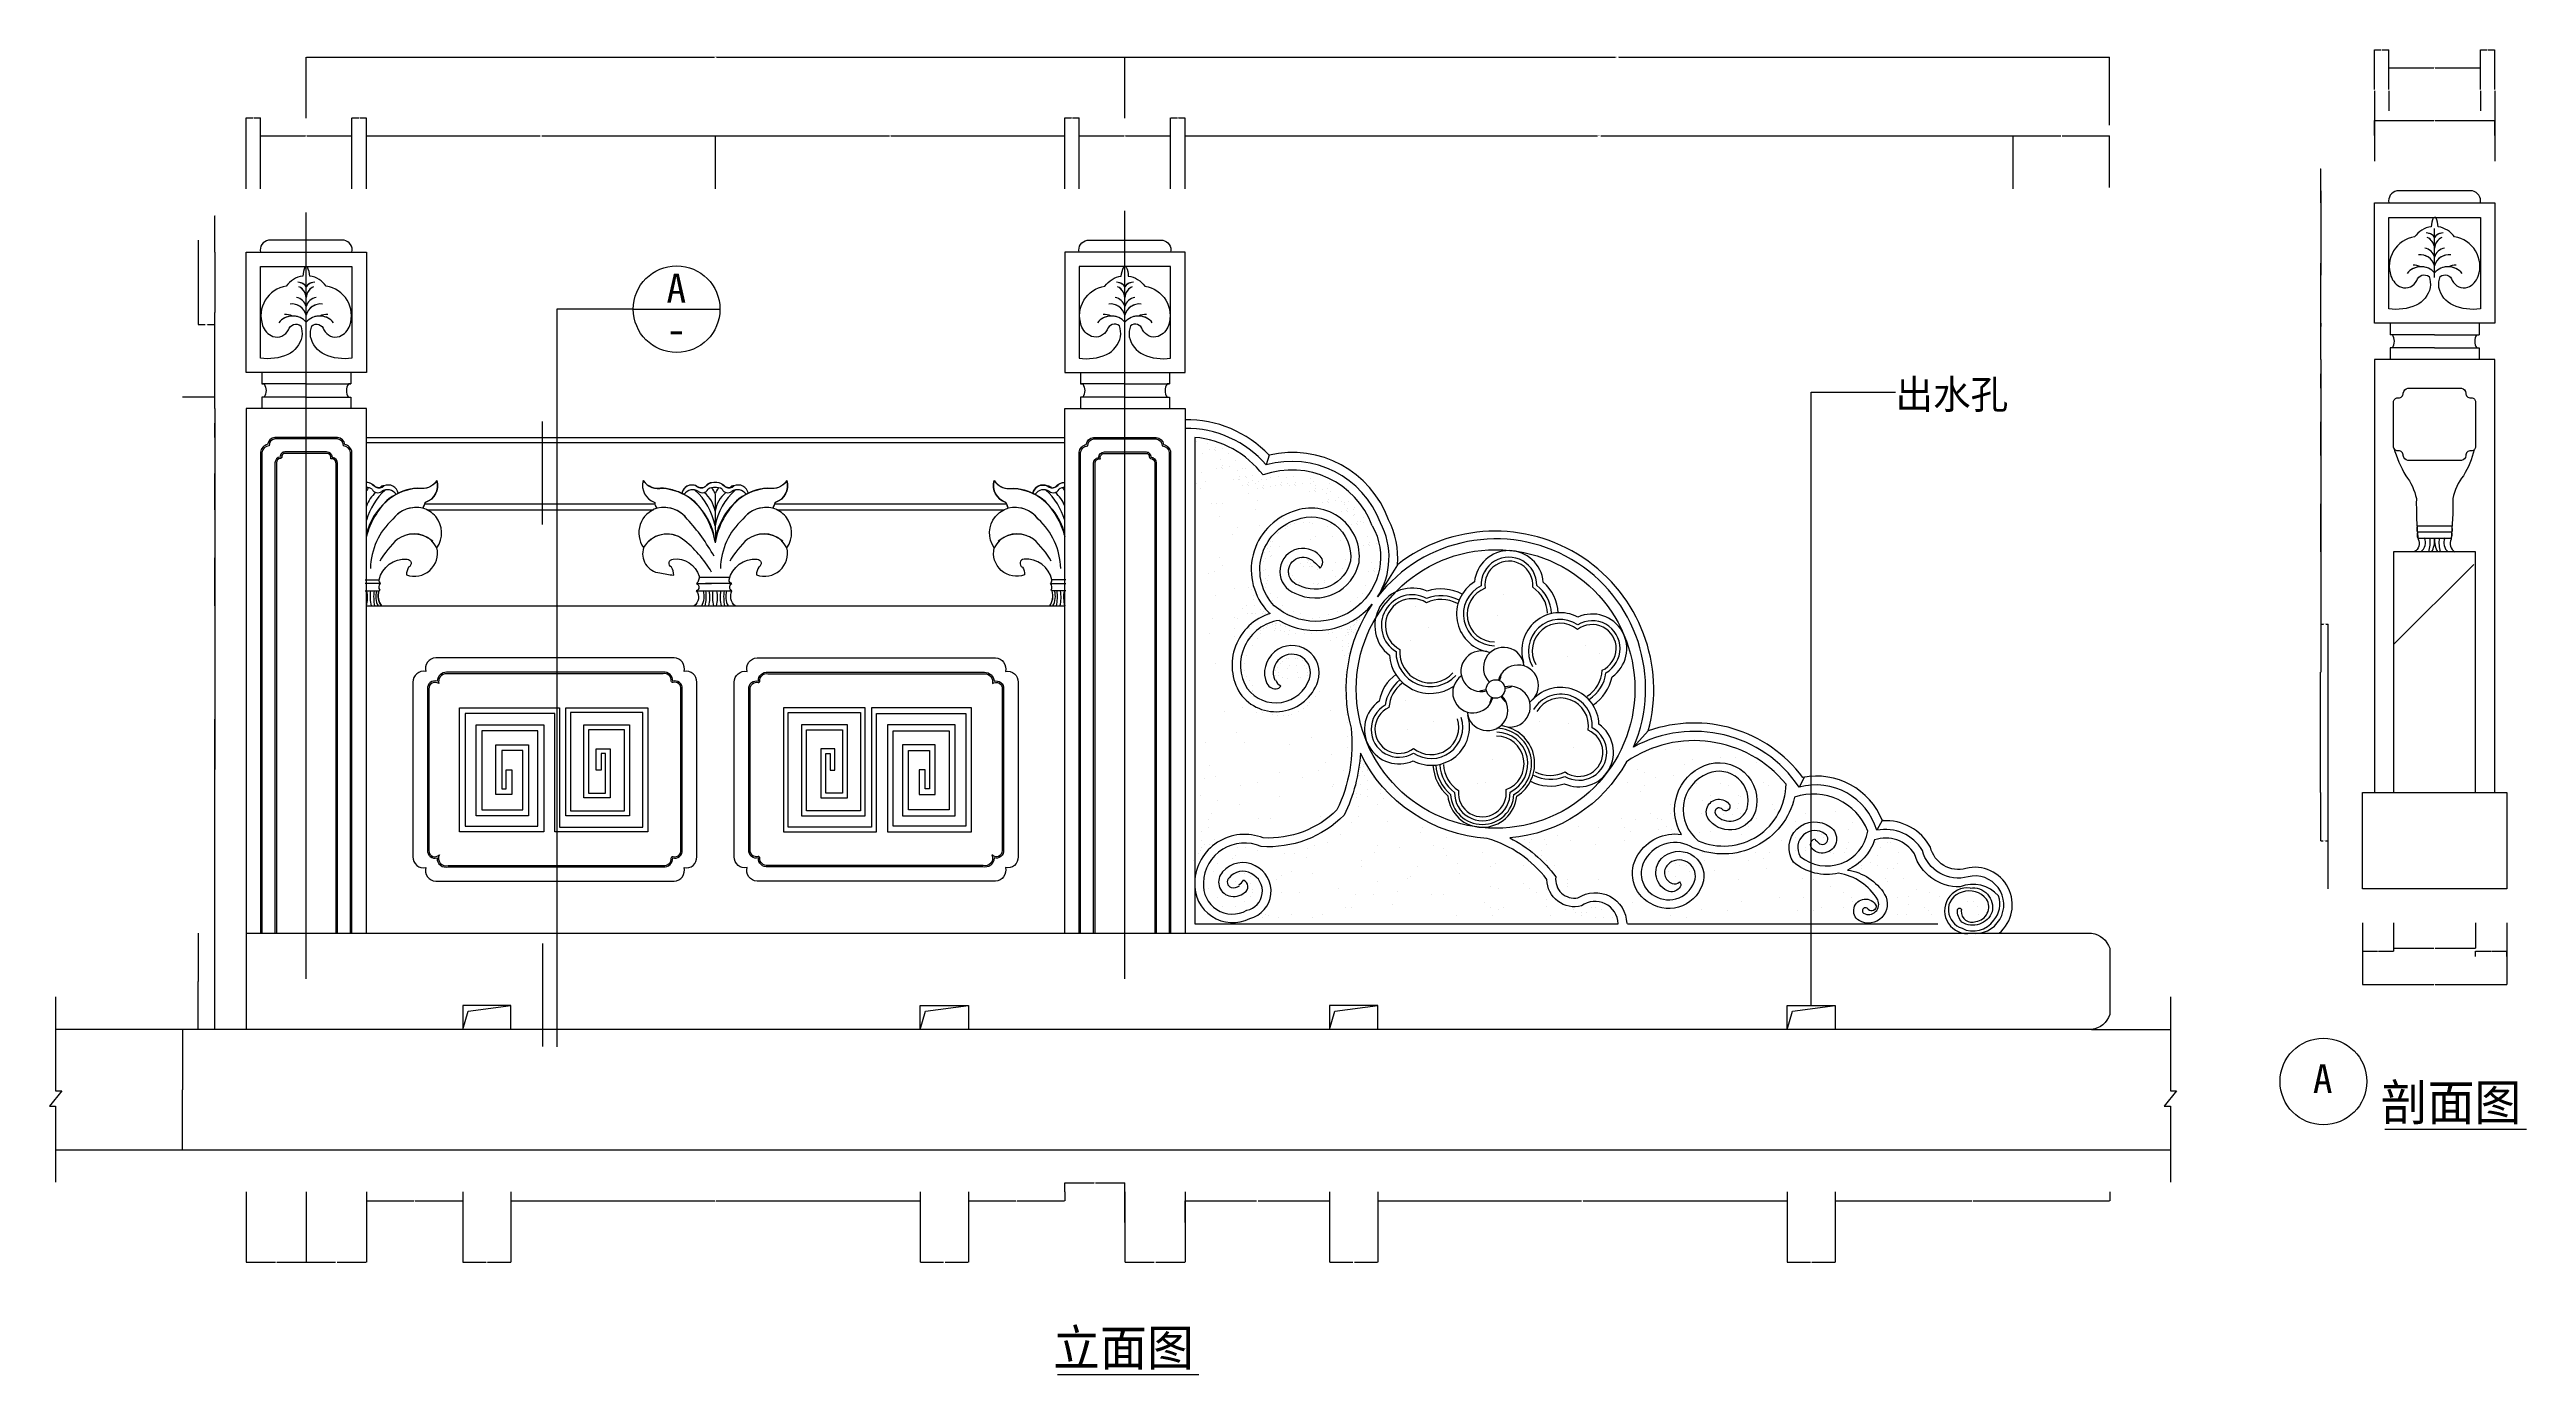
# Model space of a CAD drawing. Header units: metres. Extents: x 130 to 5274, y 4380 to 7132.
import ezdxf

# ---------------------------------------------------------------- set-up
doc = ezdxf.new("R2010")
doc.units = ezdxf.units.M
for name, color, linetype in [('2', 2, 'Continuous'), ('3', 3, 'Continuous'), ('4', 4, 'Continuous'), ('7', 7, 'Continuous'), ('BH', 3, 'Continuous'), ('DIM', 3, 'Continuous'), ('TEXT', 3, 'Continuous')]:
    doc.layers.add(name, color=color, linetype=linetype)
doc.dimstyles.get("Standard").update_dxf_attribs({"dimtxt": 2.5, "dimasz": 2.5, "dimexe": 1.25, "dimexo": 0.625, "dimtad": 1, "dimcen": 2.5, "dimazin": 3, "dimtfac": 1, "dimtmove": 0, "dimatfit": 3})

# ---------------------------------------------------------------- blocks, each defined once
blk = doc.blocks.new('*D1')
for p, q in [((473.45, 5976.32), (473.45, 5636.32)), ((473.2, 5636.32), (472.95, 5636.32)), ((473.45, 5296.32), (473.45, 5636.32)), ((473.45, 5636.32), (473.45, 5636.32)), ((473.7, 5636.32), (473.95, 5636.32))]:
    blk.add_line(p, q)
at = {"layer": 'Defpoints'}
for p in [(473.45, 5976.32), (473.45, 5636.32), (473.45, 5296.32)]:
    blk.add_point(p, dxfattribs=at)
at = {"layer": 'DIM', "insert": (473.45, 5637.445), "char_height": 1, "attachment_point": 5}
blk.add_mtext('0', dxfattribs=at)
blk = doc.blocks.new('*D2')
for p, q in [((473.45, 6386.32), (473.45, 5741.32)), ((473.2, 5741.32), (472.95, 5741.32)), ((473.45, 5096.32), (473.45, 5741.32)), ((473.45, 5741.32), (473.45, 5741.32)), ((473.7, 5741.32), (473.95, 5741.32))]:
    blk.add_line(p, q)
at = {"layer": 'Defpoints'}
for p in [(473.45, 6386.32), (473.45, 5741.32), (473.45, 5096.32)]:
    blk.add_point(p, dxfattribs=at)
at = {"layer": 'DIM', "insert": (473.45, 5742.445), "char_height": 1, "attachment_point": 5}
blk.add_mtext('0', dxfattribs=at)
blk = doc.blocks.new('*D3')
for p, q in [((2363.37, 4758.97), (2363.37, 4612.79)), ((2488.37, 4758.97), (2488.37, 4612.79)), ((2363.62, 4612.79), (2424.37, 4612.79)), ((2427.37, 4612.79), (2488.12, 4612.79))]:
    blk.add_line(p, q)
at = {"layer": 'Defpoints'}
for p in [(2363.37, 4758.97), (2488.37, 4758.97), (2363.37, 4612.79)]:
    blk.add_point(p, dxfattribs=at)
at = {"layer": 'DIM', "insert": (2425.87, 4612.79), "char_height": 1, "attachment_point": 5}
blk.add_mtext('125', dxfattribs=at)
blk = doc.blocks.new('*D4')
for p, q in [((1088.37, 4758.97), (1088.37, 4740.29)), ((1088.62, 4740.29), (1511.87, 4740.29)), ((1514.87, 4740.29), (1938.12, 4740.29)), ((1938.37, 4758.97), (1938.37, 4740.29))]:
    blk.add_line(p, q)
at = {"layer": 'Defpoints'}
for p in [(1088.37, 4758.97), (1088.37, 4740.29), (1938.37, 4758.97)]:
    blk.add_point(p, dxfattribs=at)
at = {"layer": 'DIM', "insert": (1513.37, 4740.29), "char_height": 1, "attachment_point": 5}
blk.add_mtext('850', dxfattribs=at)
blk = doc.blocks.new('*D5')
for p, q in [((538.37, 4758.97), (538.37, 4612.79)), ((663.37, 4758.97), (663.37, 4612.79)), ((538.62, 4612.79), (599.37, 4612.79)), ((602.37, 4612.79), (663.12, 4612.79))]:
    blk.add_line(p, q)
at = {"layer": 'Defpoints'}
for p in [(538.37, 4758.97), (663.37, 4758.97), (538.37, 4612.79)]:
    blk.add_point(p, dxfattribs=at)
at = {"layer": 'DIM', "insert": (600.87, 4612.79), "char_height": 1, "attachment_point": 5}
blk.add_mtext('125', dxfattribs=at)
blk = doc.blocks.new('*D6')
for p, q in [((438.67, 5296.32), (438.67, 5196.32)), ((438.42, 5196.32), (438.17, 5196.32)), ((438.67, 5096.32), (438.67, 5196.32)), ((438.67, 5196.32), (438.67, 5196.32)), ((438.92, 5196.32), (439.17, 5196.32))]:
    blk.add_line(p, q)
at = {"layer": 'Defpoints'}
for p in [(438.67, 5296.32), (438.67, 5196.32), (438.67, 5096.32)]:
    blk.add_point(p, dxfattribs=at)
at = {"layer": 'DIM', "insert": (438.67, 5197.445), "char_height": 1, "attachment_point": 5}
blk.add_mtext('0', dxfattribs=at)
blk = doc.blocks.new('*D7')
for p, q in [((406.52, 5096.3), (406.52, 4971.31)), ((406.27, 4971.31), (406.02, 4971.31)), ((406.52, 4846.32), (406.52, 4971.31)), ((406.52, 4971.31), (406.52, 4971.31)), ((406.77, 4971.31), (407.02, 4971.31))]:
    blk.add_line(p, q)
at = {"layer": 'Defpoints'}
for p in [(406.52, 5096.3), (406.52, 4971.31), (406.52, 4846.32)]:
    blk.add_point(p, dxfattribs=at)
at = {"layer": 'DIM', "insert": (406.52, 4972.435), "char_height": 1, "attachment_point": 5}
blk.add_mtext('0', dxfattribs=at)
blk = doc.blocks.new('*D8')
for p, q in [((788.37, 4758.97), (788.37, 4740.29)), ((788.62, 4740.29), (886.87, 4740.29)), ((889.87, 4740.29), (988.12, 4740.29)), ((988.37, 4758.97), (988.37, 4740.29))]:
    blk.add_line(p, q)
at = {"layer": 'Defpoints'}
for p in [(788.37, 4758.97), (788.37, 4740.29), (988.37, 4758.97)]:
    blk.add_point(p, dxfattribs=at)
at = {"layer": 'DIM', "insert": (888.37, 4740.29), "char_height": 1, "attachment_point": 5}
blk.add_mtext('200', dxfattribs=at)
blk = doc.blocks.new('*D9')
for p, q in [((663.37, 4758.97), (663.37, 4612.79)), ((788.37, 4758.97), (788.37, 4612.79)), ((663.62, 4612.79), (724.37, 4612.79)), ((727.37, 4612.79), (788.12, 4612.79))]:
    blk.add_line(p, q)
at = {"layer": 'Defpoints'}
for p in [(663.37, 4758.97), (788.37, 4758.97), (663.37, 4612.79)]:
    blk.add_point(p, dxfattribs=at)
at = {"layer": 'DIM', "insert": (725.87, 4612.79), "char_height": 1, "attachment_point": 5}
blk.add_mtext('125', dxfattribs=at)
blk = doc.blocks.new('*D10')
for p, q in [((988.37, 4758.97), (988.37, 4612.79)), ((1088.37, 4758.97), (1088.37, 4612.79)), ((988.62, 4612.79), (1036.87, 4612.79)), ((1039.87, 4612.79), (1088.12, 4612.79))]:
    blk.add_line(p, q)
at = {"layer": 'Defpoints'}
for p in [(988.37, 4758.97), (1088.37, 4758.97), (988.37, 4612.79)]:
    blk.add_point(p, dxfattribs=at)
at = {"layer": 'DIM', "insert": (1038.37, 4612.79), "char_height": 1, "attachment_point": 5}
blk.add_mtext('100', dxfattribs=at)
blk = doc.blocks.new('*D11')
for p, q in [((2038.37, 4758.97), (2038.37, 4740.29)), ((2038.62, 4740.29), (2136.87, 4740.29)), ((2139.87, 4740.29), (2238.12, 4740.29)), ((2238.37, 4758.97), (2238.37, 4740.29))]:
    blk.add_line(p, q)
at = {"layer": 'Defpoints'}
for p in [(2038.37, 4758.97), (2038.37, 4740.29), (2238.37, 4758.97)]:
    blk.add_point(p, dxfattribs=at)
at = {"layer": 'DIM', "insert": (2138.37, 4740.29), "char_height": 1, "attachment_point": 5}
blk.add_mtext('200', dxfattribs=at)
blk = doc.blocks.new('*D12')
for p, q in [((1938.37, 4758.97), (1938.37, 4612.79)), ((2038.37, 4758.97), (2038.37, 4612.79)), ((1938.62, 4612.79), (1986.87, 4612.79)), ((1989.87, 4612.79), (2038.12, 4612.79))]:
    blk.add_line(p, q)
at = {"layer": 'Defpoints'}
for p in [(1938.37, 4758.97), (2038.37, 4758.97), (1938.37, 4612.79)]:
    blk.add_point(p, dxfattribs=at)
at = {"layer": 'DIM', "insert": (1988.37, 4612.79), "char_height": 1, "attachment_point": 5}
blk.add_mtext('100', dxfattribs=at)
blk = doc.blocks.new('*D13')
for p, q in [((2238.37, 4758.97), (2238.37, 4777.79)), ((2238.62, 4777.79), (2299.37, 4777.79)), ((2302.37, 4777.79), (2363.12, 4777.79)), ((2363.37, 4695.29), (2363.37, 4777.79))]:
    blk.add_line(p, q)
at = {"layer": 'Defpoints'}
for p in [(2238.37, 4777.79), (2238.37, 4758.97), (2363.37, 4695.29)]:
    blk.add_point(p, dxfattribs=at)
at = {"layer": 'DIM', "insert": (2300.87, 4777.79), "char_height": 1, "attachment_point": 5}
blk.add_mtext('125', dxfattribs=at)
blk = doc.blocks.new('*D14')
for p, q in [((2888.37, 4758.97), (2888.37, 4740.29)), ((2888.62, 4740.29), (3311.87, 4740.29)), ((3314.87, 4740.29), (3738.12, 4740.29)), ((3738.37, 4758.97), (3738.37, 4740.29))]:
    blk.add_line(p, q)
at = {"layer": 'Defpoints'}
for p in [(2888.37, 4758.97), (2888.37, 4740.29), (3738.37, 4758.97)]:
    blk.add_point(p, dxfattribs=at)
at = {"layer": 'DIM', "insert": (3313.37, 4740.29), "char_height": 1, "attachment_point": 5}
blk.add_mtext('850', dxfattribs=at)
blk = doc.blocks.new('*D15')
for p, q in [((2488.37, 4695.29), (2488.37, 4740.29)), ((2488.62, 4740.29), (2636.87, 4740.29)), ((2639.87, 4740.29), (2788.12, 4740.29)), ((2788.37, 4758.97), (2788.37, 4740.29))]:
    blk.add_line(p, q)
at = {"layer": 'Defpoints'}
for p in [(2488.37, 4740.29), (2788.37, 4758.97), (2488.37, 4695.29)]:
    blk.add_point(p, dxfattribs=at)
at = {"layer": 'DIM', "insert": (2638.37, 4740.29), "char_height": 1, "attachment_point": 5}
blk.add_mtext('300', dxfattribs=at)
blk = doc.blocks.new('*D16')
for p, q in [((2788.37, 4758.97), (2788.37, 4612.79)), ((2888.37, 4758.97), (2888.37, 4612.79)), ((2788.62, 4612.79), (2836.87, 4612.79)), ((2839.87, 4612.79), (2888.12, 4612.79))]:
    blk.add_line(p, q)
at = {"layer": 'Defpoints'}
for p in [(2788.37, 4758.97), (2888.37, 4758.97), (2788.37, 4612.79)]:
    blk.add_point(p, dxfattribs=at)
at = {"layer": 'DIM', "insert": (2838.37, 4612.79), "char_height": 1, "attachment_point": 5}
blk.add_mtext('100', dxfattribs=at)
blk = doc.blocks.new('*D17')
for p, q in [((3838.37, 4758.97), (3838.37, 4740.29)), ((3838.62, 4740.29), (4121.87, 4740.29)), ((4124.87, 4740.29), (4408.12, 4740.29)), ((4408.37, 4758.97), (4408.37, 4740.29))]:
    blk.add_line(p, q)
at = {"layer": 'Defpoints'}
for p in [(3838.37, 4758.97), (3838.37, 4740.29), (4408.37, 4758.97)]:
    blk.add_point(p, dxfattribs=at)
at = {"layer": 'DIM', "insert": (4123.37, 4740.29), "char_height": 1, "attachment_point": 5}
blk.add_mtext('570', dxfattribs=at)
blk = doc.blocks.new('*D18')
for p, q in [((3738.37, 4758.97), (3738.37, 4612.79)), ((3838.37, 4758.97), (3838.37, 4612.79)), ((3738.62, 4612.79), (3786.87, 4612.79)), ((3789.87, 4612.79), (3838.12, 4612.79))]:
    blk.add_line(p, q)
at = {"layer": 'Defpoints'}
for p in [(3738.37, 4758.97), (3838.37, 4758.97), (3738.37, 4612.79)]:
    blk.add_point(p, dxfattribs=at)
at = {"layer": 'DIM', "insert": (3788.37, 4612.79), "char_height": 1, "attachment_point": 5}
blk.add_mtext('100', dxfattribs=at)
blk = doc.blocks.new('*D19')
for p, q in [((2363.37, 6990.11), (2363.37, 7116.87)), ((2363.62, 7116.87), (3382.28, 7116.87)), ((3389.28, 7116.87), (4407.94, 7116.87)), ((4408.19, 6974.93), (4408.19, 7116.87))]:
    blk.add_line(p, q)
at = {"layer": 'Defpoints'}
for p in [(2363.37, 7116.87), (2363.37, 6990.11), (4408.19, 6974.93)]:
    blk.add_point(p, dxfattribs=at)
at = {"layer": 'DIM', "insert": (3385.78, 7116.87), "char_height": 1, "attachment_point": 5}
blk.add_mtext('2044,82', dxfattribs=at)
blk = doc.blocks.new('*D20')
for p, q in [((2458.37, 6843.1), (2458.37, 6990.72)), ((2458.62, 6990.72), (2472.37, 6990.72)), ((2474.37, 6990.72), (2488.12, 6990.72)), ((2488.37, 6843.1), (2488.37, 6990.72))]:
    blk.add_line(p, q)
at = {"layer": 'Defpoints'}
for p in [(2458.37, 6990.72), (2458.37, 6843.1), (2488.37, 6843.1)]:
    blk.add_point(p, dxfattribs=at)
at = {"layer": 'DIM', "insert": (2473.37, 6990.72), "char_height": 1, "attachment_point": 5}
blk.add_mtext('30', dxfattribs=at)
blk = doc.blocks.new('*D21')
for p, q in [((2268.37, 6843.1), (2268.37, 6953.22)), ((2268.62, 6953.22), (2361.87, 6953.22)), ((2364.87, 6953.22), (2458.12, 6953.22)), ((2458.37, 6843.1), (2458.37, 6953.22))]:
    blk.add_line(p, q)
at = {"layer": 'Defpoints'}
for p in [(2268.37, 6953.22), (2268.37, 6843.1), (2458.37, 6843.1)]:
    blk.add_point(p, dxfattribs=at)
at = {"layer": 'DIM', "insert": (2363.37, 6953.22), "char_height": 1, "attachment_point": 5}
blk.add_mtext('190', dxfattribs=at)
blk = doc.blocks.new('*D22')
for p, q in [((663.37, 6990.11), (663.37, 7116.87)), ((663.62, 7116.87), (1511.37, 7116.87)), ((1515.37, 7116.87), (2363.12, 7116.87)), ((2363.37, 6990.11), (2363.37, 7116.87))]:
    blk.add_line(p, q)
at = {"layer": 'Defpoints'}
for p in [(663.37, 7116.87), (663.37, 6990.11), (2363.37, 6990.11)]:
    blk.add_point(p, dxfattribs=at)
at = {"layer": 'DIM', "insert": (1513.37, 7116.87), "char_height": 1, "attachment_point": 5}
blk.add_mtext('1700', dxfattribs=at)
blk = doc.blocks.new('*D23')
for p, q in [((788.37, 6843.1), (788.37, 6953.22)), ((788.62, 6953.22), (1149.37, 6953.22)), ((1152.37, 6953.22), (1513.12, 6953.22)), ((1513.37, 6843.1), (1513.37, 6953.22))]:
    blk.add_line(p, q)
at = {"layer": 'Defpoints'}
for p in [(788.37, 6953.22), (788.37, 6843.1), (1513.37, 6843.1)]:
    blk.add_point(p, dxfattribs=at)
at = {"layer": 'DIM', "insert": (1150.87, 6953.22), "char_height": 1, "attachment_point": 5}
blk.add_mtext('725', dxfattribs=at)
blk = doc.blocks.new('*D24')
for p, q in [((473.45, 6711.32), (473.45, 6586.32)), ((473.2, 6586.32), (472.95, 6586.32)), ((473.45, 6461.32), (473.45, 6586.32)), ((473.45, 6586.32), (473.45, 6586.32)), ((473.7, 6586.32), (473.95, 6586.32))]:
    blk.add_line(p, q)
at = {"layer": 'Defpoints'}
for p in [(473.45, 6711.32), (473.45, 6586.32), (473.45, 6461.32)]:
    blk.add_point(p, dxfattribs=at)
at = {"layer": 'DIM', "insert": (473.45, 6587.445), "char_height": 1, "attachment_point": 5}
blk.add_mtext('0', dxfattribs=at)
blk = doc.blocks.new('*D25')
for p, q in [((438.67, 6736.32), (438.67, 6561.32)), ((438.92, 6561.32), (453.56, 6561.32)), ((458.56, 6561.32), (473.2, 6561.32)), ((473.45, 6386.32), (473.45, 6561.32))]:
    blk.add_line(p, q)
at = {"layer": 'Defpoints'}
for p in [(438.67, 6736.32), (438.67, 6561.32), (473.45, 6386.32)]:
    blk.add_point(p, dxfattribs=at)
at = {"layer": 'DIM', "insert": (456.06, 6561.32), "char_height": 1, "attachment_point": 5}
blk.add_mtext('34,78', dxfattribs=at)
blk = doc.blocks.new('*D26')
for p, q in [((473.45, 6176.32), (473.45, 6076.32)), ((473.2, 6076.32), (472.95, 6076.32)), ((473.45, 5976.32), (473.45, 6076.32)), ((473.45, 6076.32), (473.45, 6076.32)), ((473.7, 6076.32), (473.95, 6076.32))]:
    blk.add_line(p, q)
at = {"layer": 'Defpoints'}
for p in [(473.45, 6176.32), (473.45, 6076.32), (473.45, 5976.32)]:
    blk.add_point(p, dxfattribs=at)
at = {"layer": 'DIM', "insert": (473.45, 6077.445), "char_height": 1, "attachment_point": 5}
blk.add_mtext('0', dxfattribs=at)
blk = doc.blocks.new('*D27')
for p, q in [((473.2, 6426.39), (472.95, 6426.39)), ((473.45, 6410.03), (473.45, 6426.39)), ((473.45, 6386.32), (473.45, 6426.39)), ((473.45, 6426.39), (473.45, 6426.39)), ((473.7, 6426.39), (473.95, 6426.39))]:
    blk.add_line(p, q)
at = {"layer": 'Defpoints'}
for p in [(473.45, 6426.39), (473.45, 6410.03), (473.45, 6386.32)]:
    blk.add_point(p, dxfattribs=at)
at = {"layer": 'DIM', "insert": (473.45, 6427.515), "char_height": 1, "attachment_point": 5}
blk.add_mtext('25', dxfattribs=at)
blk = doc.blocks.new('*D28')
for p, q in [((473.2, 6492.45), (472.95, 6492.45)), ((473.45, 6461.32), (473.45, 6492.45)), ((473.45, 6437.61), (473.45, 6492.45)), ((473.45, 6492.45), (473.45, 6492.45)), ((473.7, 6492.45), (473.95, 6492.45))]:
    blk.add_line(p, q)
at = {"layer": 'Defpoints'}
for p in [(473.45, 6492.45), (473.45, 6461.32), (473.45, 6437.61)]:
    blk.add_point(p, dxfattribs=at)
at = {"layer": 'DIM', "insert": (473.45, 6493.575), "char_height": 1, "attachment_point": 5}
blk.add_mtext('25', dxfattribs=at)
blk = doc.blocks.new('*D29')
for p, q in [((473.45, 6386.32), (473.45, 6356.32)), ((473.2, 6356.32), (472.95, 6356.32)), ((473.45, 6326.32), (473.45, 6356.32)), ((473.45, 6356.32), (473.45, 6356.32)), ((473.7, 6356.32), (473.95, 6356.32))]:
    blk.add_line(p, q)
at = {"layer": 'Defpoints'}
for p in [(473.45, 6386.32), (473.45, 6356.32), (473.45, 6326.32)]:
    blk.add_point(p, dxfattribs=at)
at = {"layer": 'DIM', "insert": (473.45, 6357.445), "char_height": 1, "attachment_point": 5}
blk.add_mtext('0', dxfattribs=at)
blk = doc.blocks.new('*D30')
for p, q in [((473.45, 6326.32), (473.45, 6251.32)), ((473.2, 6251.32), (472.95, 6251.32)), ((473.45, 6176.32), (473.45, 6251.32)), ((473.45, 6251.32), (473.45, 6251.32)), ((473.7, 6251.32), (473.95, 6251.32))]:
    blk.add_line(p, q)
at = {"layer": 'Defpoints'}
for p in [(473.45, 6326.32), (473.45, 6251.32), (473.45, 6176.32)]:
    blk.add_point(p, dxfattribs=at)
at = {"layer": 'DIM', "insert": (473.45, 6252.445), "char_height": 1, "attachment_point": 5}
blk.add_mtext('0', dxfattribs=at)
blk = doc.blocks.new('*D31')
for p, q in [((568.37, 6843.1), (568.37, 6953.22)), ((568.62, 6953.22), (661.87, 6953.22)), ((664.87, 6953.22), (758.12, 6953.22)), ((758.37, 6843.1), (758.37, 6953.22))]:
    blk.add_line(p, q)
at = {"layer": 'Defpoints'}
for p in [(568.37, 6953.22), (568.37, 6843.1), (758.37, 6843.1)]:
    blk.add_point(p, dxfattribs=at)
at = {"layer": 'DIM', "insert": (663.37, 6953.22), "char_height": 1, "attachment_point": 5}
blk.add_mtext('190', dxfattribs=at)
blk = doc.blocks.new('*D32')
for p, q in [((538.37, 6843.1), (538.37, 6990.72)), ((538.62, 6990.72), (552.37, 6990.72)), ((554.37, 6990.72), (568.12, 6990.72)), ((568.37, 6843.1), (568.37, 6990.72))]:
    blk.add_line(p, q)
at = {"layer": 'Defpoints'}
for p in [(538.37, 6990.72), (538.37, 6843.1), (568.37, 6843.1)]:
    blk.add_point(p, dxfattribs=at)
at = {"layer": 'DIM', "insert": (553.37, 6990.72), "char_height": 1, "attachment_point": 5}
blk.add_mtext('30', dxfattribs=at)
blk = doc.blocks.new('*D33')
for p, q in [((473.2, 6787.25), (472.95, 6787.25)), ((473.45, 6736.32), (473.45, 6787.25)), ((473.45, 6711.32), (473.45, 6787.25)), ((473.45, 6787.25), (473.45, 6787.25)), ((473.7, 6787.25), (473.95, 6787.25))]:
    blk.add_line(p, q)
at = {"layer": 'Defpoints'}
for p in [(473.45, 6787.25), (473.45, 6736.32), (473.45, 6711.32)]:
    blk.add_point(p, dxfattribs=at)
at = {"layer": 'DIM', "insert": (473.45, 6788.375), "char_height": 1, "attachment_point": 5}
blk.add_mtext('0', dxfattribs=at)
blk = doc.blocks.new('*D34')
for p, q in [((758.37, 6843.1), (758.37, 6990.72)), ((758.62, 6990.72), (772.37, 6990.72)), ((774.37, 6990.72), (788.12, 6990.72)), ((788.37, 6843.1), (788.37, 6990.72))]:
    blk.add_line(p, q)
at = {"layer": 'Defpoints'}
for p in [(758.37, 6990.72), (758.37, 6843.1), (788.37, 6843.1)]:
    blk.add_point(p, dxfattribs=at)
at = {"layer": 'DIM', "insert": (773.37, 6990.72), "char_height": 1, "attachment_point": 5}
blk.add_mtext('30', dxfattribs=at)
blk = doc.blocks.new('*D35')
for p, q in [((1513.37, 6843.1), (1513.37, 6953.22)), ((1513.62, 6953.22), (1874.37, 6953.22)), ((1877.37, 6953.22), (2238.12, 6953.22)), ((2238.37, 6843.1), (2238.37, 6953.22))]:
    blk.add_line(p, q)
at = {"layer": 'Defpoints'}
for p in [(1513.37, 6953.22), (1513.37, 6843.1), (2238.37, 6843.1)]:
    blk.add_point(p, dxfattribs=at)
at = {"layer": 'DIM', "insert": (1875.87, 6953.22), "char_height": 1, "attachment_point": 5}
blk.add_mtext('725', dxfattribs=at)
blk = doc.blocks.new('*D36')
for p, q in [((2238.37, 6843.1), (2238.37, 6990.72)), ((2238.62, 6990.72), (2252.37, 6990.72)), ((2254.37, 6990.72), (2268.12, 6990.72)), ((2268.37, 6843.1), (2268.37, 6990.72))]:
    blk.add_line(p, q)
at = {"layer": 'Defpoints'}
for p in [(2238.37, 6990.72), (2238.37, 6843.1), (2268.37, 6843.1)]:
    blk.add_point(p, dxfattribs=at)
at = {"layer": 'DIM', "insert": (2253.37, 6990.72), "char_height": 1, "attachment_point": 5}
blk.add_mtext('30', dxfattribs=at)
blk = doc.blocks.new('*D37')
for p, q in [((2488.37, 6843.1), (2488.37, 6953.22)), ((2488.62, 6953.22), (3344.78, 6953.22)), ((3351.78, 6953.22), (4207.94, 6953.22)), ((4208.19, 6843.1), (4208.19, 6953.22))]:
    blk.add_line(p, q)
at = {"layer": 'Defpoints'}
for p in [(2488.37, 6953.22), (2488.37, 6843.1), (4208.19, 6843.1)]:
    blk.add_point(p, dxfattribs=at)
at = {"layer": 'DIM', "insert": (3348.28, 6953.22), "char_height": 1, "attachment_point": 5}
blk.add_mtext('1719,82', dxfattribs=at)
blk = doc.blocks.new('*D38')
for p, q in [((4208.19, 6843.1), (4208.19, 6953.22)), ((4208.44, 6953.22), (4306.69, 6953.22)), ((4309.69, 6953.22), (4407.94, 6953.22)), ((4408.19, 6845.84), (4408.19, 6953.22))]:
    blk.add_line(p, q)
at = {"layer": 'Defpoints'}
for p in [(4208.19, 6953.22), (4208.19, 6843.1), (4408.19, 6845.84)]:
    blk.add_point(p, dxfattribs=at)
at = {"layer": 'DIM', "insert": (4308.19, 6953.22), "char_height": 1, "attachment_point": 5}
blk.add_mtext('200', dxfattribs=at)
blk = doc.blocks.new('*D39')
for p, q in [((4933.02, 5317.88), (4933.02, 5259.18)), ((4998.02, 5317.88), (4998.02, 5259.18)), ((4933.27, 5259.18), (4964.52, 5259.18)), ((4966.52, 5259.18), (4997.77, 5259.18))]:
    blk.add_line(p, q)
at = {"layer": 'Defpoints'}
for p in [(4933.02, 5317.88), (4998.02, 5317.88), (4933.02, 5259.18)]:
    blk.add_point(p, dxfattribs=at)
at = {"layer": 'DIM', "insert": (4965.52, 5259.18), "char_height": 1, "attachment_point": 5}
blk.add_mtext('65', dxfattribs=at)
blk = doc.blocks.new('*D40')
for p, q in [((5168.02, 5247.83), (5168.02, 5259.18)), ((5168.27, 5259.18), (5199.52, 5259.18)), ((5201.52, 5259.18), (5232.77, 5259.18)), ((5233.02, 5247.83), (5233.02, 5259.18))]:
    blk.add_line(p, q)
at = {"layer": 'Defpoints'}
for p in [(5168.02, 5259.18), (5168.02, 5247.83), (5233.02, 5247.83)]:
    blk.add_point(p, dxfattribs=at)
at = {"layer": 'DIM', "insert": (5200.52, 5259.18), "char_height": 1, "attachment_point": 5}
blk.add_mtext('65', dxfattribs=at)
blk = doc.blocks.new('*D41')
for p, q in [((4933.02, 5317.88), (4933.02, 5190.08)), ((5233.02, 5317.88), (5233.02, 5190.08)), ((4933.27, 5190.08), (5081.52, 5190.08)), ((5084.52, 5190.08), (5232.77, 5190.08))]:
    blk.add_line(p, q)
at = {"layer": 'Defpoints'}
for p in [(4933.02, 5317.88), (5233.02, 5317.88), (4933.02, 5190.08)]:
    blk.add_point(p, dxfattribs=at)
at = {"layer": 'DIM', "insert": (5083.02, 5190.08), "char_height": 1, "attachment_point": 5}
blk.add_mtext('300', dxfattribs=at)
blk = doc.blocks.new('*D42')
for p, q in [((4998.02, 5317.88), (4998.02, 5265.18)), ((5168.02, 5317.88), (5168.02, 5265.18)), ((4998.27, 5265.18), (5081.52, 5265.18)), ((5084.52, 5265.18), (5167.77, 5265.18))]:
    blk.add_line(p, q)
at = {"layer": 'Defpoints'}
for p in [(4998.02, 5317.88), (5168.02, 5317.88), (4998.02, 5265.18)]:
    blk.add_point(p, dxfattribs=at)
at = {"layer": 'DIM', "insert": (5083.02, 5265.18), "char_height": 1, "attachment_point": 5}
blk.add_mtext('170', dxfattribs=at)
blk = doc.blocks.new('*D43')
for p, q in [((4847.01, 6813.69), (4847.01, 6688.69)), ((4846.76, 6688.69), (4846.51, 6688.69)), ((4847.01, 6563.69), (4847.01, 6688.69)), ((4847.01, 6688.69), (4847.01, 6688.69)), ((4847.26, 6688.69), (4847.51, 6688.69))]:
    blk.add_line(p, q)
at = {"layer": 'Defpoints'}
for p in [(4847.01, 6813.69), (4847.01, 6688.69), (4847.01, 6563.69)]:
    blk.add_point(p, dxfattribs=at)
at = {"layer": 'DIM', "insert": (4847.01, 6689.815), "char_height": 1, "attachment_point": 5}
blk.add_mtext('0', dxfattribs=at)
blk = doc.blocks.new('*D44')
for p, q in [((4847.01, 6838.69), (4847.01, 6663.69)), ((4846.76, 6663.69), (4846.51, 6663.69)), ((4847.01, 6488.69), (4847.01, 6663.69)), ((4847.01, 6663.69), (4847.01, 6663.69)), ((4847.26, 6663.69), (4847.51, 6663.69))]:
    blk.add_line(p, q)
at = {"layer": 'Defpoints'}
for p in [(4847.01, 6838.69), (4847.01, 6663.69), (4847.01, 6488.69)]:
    blk.add_point(p, dxfattribs=at)
at = {"layer": 'DIM', "insert": (4847.01, 6664.815), "char_height": 1, "attachment_point": 5}
blk.add_mtext('0', dxfattribs=at)
blk = doc.blocks.new('*D45')
for p, q in [((4847.01, 6088.69), (4847.01, 5838.69)), ((4846.08, 5838.69), (4845.83, 5838.69)), ((4846.33, 5588.69), (4846.33, 5838.69)), ((4847.01, 5838.69), (4846.33, 5838.69)), ((4847.26, 5838.69), (4847.51, 5838.69))]:
    blk.add_line(p, q)
at = {"layer": 'Defpoints'}
for p in [(4847.01, 6088.69), (4847.01, 5838.69), (4846.33, 5588.69)]:
    blk.add_point(p, dxfattribs=at)
at = {"layer": 'DIM', "insert": (4846.67, 5837.565), "char_height": 1, "attachment_point": 5}
blk.add_mtext('0,68', dxfattribs=at)
blk = doc.blocks.new('*D46')
for p, q in [((4847.01, 6488.69), (4847.01, 5938.69)), ((4847.26, 5938.69), (4852.145, 5938.69)), ((4857.145, 5938.69), (4862.03, 5938.69)), ((4862.28, 5388.69), (4862.28, 5938.69))]:
    blk.add_line(p, q)
at = {"layer": 'Defpoints'}
for p in [(4847.01, 6488.69), (4847.01, 5938.69), (4862.28, 5388.69)]:
    blk.add_point(p, dxfattribs=at)
at = {"layer": 'DIM', "insert": (4854.645, 5938.69), "char_height": 1, "attachment_point": 5}
blk.add_mtext('15,27', dxfattribs=at)
blk = doc.blocks.new('*D47')
for p, q in [((4846.33, 5588.69), (4846.33, 5488.69)), ((4846.58, 5488.69), (4851.805, 5488.69)), ((4856.805, 5488.69), (4862.03, 5488.69)), ((4862.28, 5388.69), (4862.28, 5488.69))]:
    blk.add_line(p, q)
at = {"layer": 'Defpoints'}
for p in [(4846.33, 5588.69), (4846.33, 5488.69), (4862.28, 5388.69)]:
    blk.add_point(p, dxfattribs=at)
at = {"layer": 'DIM', "insert": (4854.305, 5488.69), "char_height": 1, "attachment_point": 5}
blk.add_mtext('15,95', dxfattribs=at)
blk = doc.blocks.new('*D48')
for p, q in [((4847.01, 6488.69), (4847.01, 6458.69)), ((4846.76, 6458.69), (4846.51, 6458.69)), ((4847.01, 6428.69), (4847.01, 6458.69)), ((4847.01, 6458.69), (4847.01, 6458.69)), ((4847.26, 6458.69), (4847.51, 6458.69))]:
    blk.add_line(p, q)
at = {"layer": 'Defpoints'}
for p in [(4847.01, 6488.69), (4847.01, 6458.69), (4847.01, 6428.69)]:
    blk.add_point(p, dxfattribs=at)
at = {"layer": 'DIM', "insert": (4847.01, 6459.815), "char_height": 1, "attachment_point": 5}
blk.add_mtext('0', dxfattribs=at)
blk = doc.blocks.new('*D49')
for p, q in [((4847.01, 6428.69), (4847.01, 6358.69)), ((4846.76, 6358.69), (4846.51, 6358.69)), ((4847.01, 6288.69), (4847.01, 6358.69)), ((4847.01, 6358.69), (4847.01, 6358.69)), ((4847.26, 6358.69), (4847.51, 6358.69))]:
    blk.add_line(p, q)
at = {"layer": 'Defpoints'}
for p in [(4847.01, 6428.69), (4847.01, 6358.69), (4847.01, 6288.69)]:
    blk.add_point(p, dxfattribs=at)
at = {"layer": 'DIM', "insert": (4847.01, 6359.815), "char_height": 1, "attachment_point": 5}
blk.add_mtext('0', dxfattribs=at)
blk = doc.blocks.new('*D50')
for p, q in [((4846.76, 6557.2), (4846.51, 6557.2)), ((4847.01, 6563.69), (4847.01, 6557.2)), ((4847.01, 6488.69), (4847.01, 6557.2)), ((4847.01, 6557.2), (4847.01, 6557.2)), ((4847.26, 6557.2), (4847.51, 6557.2))]:
    blk.add_line(p, q)
at = {"layer": 'Defpoints'}
for p in [(4847.01, 6563.69), (4847.01, 6557.2), (4847.01, 6488.69)]:
    blk.add_point(p, dxfattribs=at)
at = {"layer": 'DIM', "insert": (4847.01, 6558.325), "char_height": 1, "attachment_point": 5}
blk.add_mtext('0', dxfattribs=at)
blk = doc.blocks.new('*D51')
for p, q in [((4847.01, 6288.69), (4847.01, 6188.69)), ((4846.76, 6188.69), (4846.51, 6188.69)), ((4847.01, 6088.69), (4847.01, 6188.69)), ((4847.01, 6188.69), (4847.01, 6188.69)), ((4847.26, 6188.69), (4847.51, 6188.69))]:
    blk.add_line(p, q)
at = {"layer": 'Defpoints'}
for p in [(4847.01, 6288.69), (4847.01, 6188.69), (4847.01, 6088.69)]:
    blk.add_point(p, dxfattribs=at)
at = {"layer": 'DIM', "insert": (4847.01, 6189.815), "char_height": 1, "attachment_point": 5}
blk.add_mtext('0', dxfattribs=at)
blk = doc.blocks.new('*D52')
for p, q in [((4846.76, 6884.51), (4846.51, 6884.51)), ((4847.01, 6838.69), (4847.01, 6884.51)), ((4847.01, 6813.69), (4847.01, 6884.51)), ((4847.01, 6884.51), (4847.01, 6884.51)), ((4847.26, 6884.51), (4847.51, 6884.51))]:
    blk.add_line(p, q)
at = {"layer": 'Defpoints'}
for p in [(4847.01, 6884.51), (4847.01, 6838.69), (4847.01, 6813.69)]:
    blk.add_point(p, dxfattribs=at)
at = {"layer": 'DIM', "insert": (4847.01, 6885.635), "char_height": 1, "attachment_point": 5}
blk.add_mtext('0', dxfattribs=at)
blk = doc.blocks.new('*D53')
for p, q in [((5178.02, 7049.29), (5178.02, 7131.79)), ((5178.27, 7131.79), (5192.02, 7131.79)), ((5194.02, 7131.79), (5207.77, 7131.79)), ((5208.02, 7049.29), (5208.02, 7131.79))]:
    blk.add_line(p, q)
at = {"layer": 'Defpoints'}
for p in [(5178.02, 7131.79), (5178.02, 7049.29), (5208.02, 7049.29)]:
    blk.add_point(p, dxfattribs=at)
at = {"layer": 'DIM', "insert": (5193.02, 7131.79), "char_height": 1, "attachment_point": 5}
blk.add_mtext('30', dxfattribs=at)
blk = doc.blocks.new('*D54')
for p, q in [((4958.02, 7049.29), (4958.02, 7131.79)), ((4958.27, 7131.79), (4972.02, 7131.79)), ((4974.02, 7131.79), (4987.77, 7131.79)), ((4988.02, 7049.29), (4988.02, 7131.79))]:
    blk.add_line(p, q)
at = {"layer": 'Defpoints'}
for p in [(4958.02, 7131.79), (4958.02, 7049.29), (4988.02, 7049.29)]:
    blk.add_point(p, dxfattribs=at)
at = {"layer": 'DIM', "insert": (4973.02, 7131.79), "char_height": 1, "attachment_point": 5}
blk.add_mtext('30', dxfattribs=at)
blk = doc.blocks.new('*D55')
for p, q in [((4988.02, 7049.29), (4988.02, 7094.29)), ((4988.27, 7094.29), (5081.52, 7094.29)), ((5084.52, 7094.29), (5177.77, 7094.29)), ((5178.02, 7049.29), (5178.02, 7094.29))]:
    blk.add_line(p, q)
at = {"layer": 'Defpoints'}
for p in [(4988.02, 7094.29), (4988.02, 7049.29), (5178.02, 7049.29)]:
    blk.add_point(p, dxfattribs=at)
at = {"layer": 'DIM', "insert": (5083.02, 7094.29), "char_height": 1, "attachment_point": 5}
blk.add_mtext('190', dxfattribs=at)
blk = doc.blocks.new('*D56')
for p, q in [((4958.02, 6953.49), (4958.02, 6985.28)), ((4958.27, 6985.28), (5081.52, 6985.28)), ((5084.52, 6985.28), (5207.77, 6985.28)), ((5208.02, 6953.49), (5208.02, 6985.28))]:
    blk.add_line(p, q)
at = {"layer": 'Defpoints'}
for p in [(4958.02, 6985.28), (4958.02, 6953.49), (5208.02, 6953.49)]:
    blk.add_point(p, dxfattribs=at)
at = {"layer": 'DIM', "insert": (5083.02, 6985.28), "char_height": 1, "attachment_point": 5}
blk.add_mtext('250', dxfattribs=at)

msp = doc.modelspace()

# ---------------------------------------------------------------- hatches: boundary and pattern name
at = {"layer": 'BH'}
h = msp.add_hatch(dxfattribs=at)
h.set_pattern_fill('ANSI33', scale=200)
h.paths.add_polyline_path([(4998.02, 6305.66, 0.42), (5008.02, 6298.69, -0.44), (5018.02, 6288.69, 0.33), (5027.29, 6278.69), (5138.75, 6278.69, 0.33), (5148.02, 6288.69, -0.44), (5158.02, 6298.69, 0.42), (5168.02, 6305.66), (5168.02, 6401.72, 0.42), (5158.02, 6408.69, -0.44), (5148.02, 6418.69, 0.33), (5138.75, 6428.69), (5027.29, 6428.69, 0.33), (5018.02, 6418.69, -0.44), (5008.02, 6408.69, 0.42), (4998.02, 6401.72)])
h = msp.add_hatch(dxfattribs=at)
h.set_pattern_fill('AR-SAND', scale=20)
h.paths.add_polyline_path([(3063.94, 6000.95, 0.2), (2990.76, 6007.23, 0.22), (2925.5, 6005.42, 0.19), (2843.82, 5803.94, 1), (3422.48, 5803.94, 0.38), (3169.85, 6090.93, 0.42), (3089.27, 6026.56, 0.11)])
h.paths.add_polyline_path([(3422.48, 5803.94, 0.1), (3400.04, 5915.66, 0.42), (3304, 5953.25, 0.13), (3263.15, 5962.32, 0.2), (3232.28, 6025.97, 0.35), (3169.87, 6090.93, 0.45), (2843.82, 5803.94, 1)])
h.paths.add_polyline_path([(3363.34, 5628.66, 0.42), (3347.88, 5730.64, 0.13), (3335.31, 5770.55, 0.2), (3375, 5829.11, 0.35), (3400.05, 5915.64, 0.82), (2843.82, 5803.94, 0.72)])
h.paths.add_polyline_path([(3205.31, 5612.16, 0.2), (3275.87, 5607.08, 0.35), (3363.33, 5628.65, 0.16), (3422.48, 5803.94, 1), (2843.82, 5803.94, 0.38), (3096.45, 5516.95, 0.42), (3177.03, 5581.33, 0.13)])
h.paths.add_polyline_path([(2843.82, 5803.94, 0.1), (2866.26, 5692.22, 0.42), (2962.3, 5654.63, 0.13), (3003.15, 5645.56, 0.2), (3034.02, 5581.91, 0.35), (3096.43, 5516.95, 0.45), (3422.48, 5803.94, 1)])
h.paths.add_polyline_path([(2883.71, 5950.53, 0.28), (2912.59, 5874.1, 0.13), (2926.06, 5833.9, 0.19), (2891.3, 5778.77, 0.35), (2866.25, 5692.24, 0.82), (3422.48, 5803.94, 0.76)])
h = msp.add_hatch(dxfattribs=at)
h.set_pattern_fill('ANSI33', scale=200)
h.paths.add_polyline_path([(5168.02, 6088.69), (4998.02, 6088.69), (4998.02, 5588.69), (5168.02, 5588.69)])
h = msp.add_hatch(dxfattribs=at)
h.set_pattern_fill('AR-SAND', scale=50)
h.paths.add_polyline_path([(1404.8, 5437.51, 0.49), (1421.37, 5452.75, -0.52), (1425.19, 5455.86, 0.53), (1441.34, 5469.16), (1441.34, 5803.94, 0.53), (1425.19, 5817.24, -0.52), (1421.37, 5820.35, 0.49), (1404.8, 5835.59), (954.3, 5835.59, 0.48), (938.62, 5815.03, 0.66), (918.16, 5803.94), (918.11, 5468.04, 0.68), (939.95, 5459.27, 0.68), (957.99, 5437.51)])
h.paths.add_polyline_path([(1156.54, 5507.11), (981.6, 5507.11), (981.6, 5517.26), (981.6, 5764.87), (1189.34, 5764.87), (1189.34, 5517.11), (1362.55, 5517.11), (1362.55, 5754.87), (1212.35, 5754.87), (1212.35, 5550.65), (1324.59, 5550.65), (1324.59, 5719.11), (1249.54, 5719.11), (1249.54, 5587.79), (1284.64, 5587.79), (1284.64, 5669.58), (1275.71, 5669.58), (1275.71, 5635.56), (1265.71, 5635.56), (1265.71, 5679.58), (1294.64, 5679.58), (1294.64, 5577.79), (1239.54, 5577.79), (1239.54, 5729.11), (1334.59, 5729.11), (1334.59, 5540.65), (1202.35, 5540.65), (1202.35, 5764.87), (1372.59, 5764.87), (1372.59, 5507.11), (1179.34, 5507.11), (1179.34, 5752.87), (993.6, 5752.87), (993.6, 5519.11), (1144.54, 5519.11), (1144.54, 5717.11), (1028.04, 5717.11), (1028.04, 5552.65), (1112.86, 5552.65), (1112.86, 5675.84), (1069.36, 5675.84), (1069.36, 5596.67), (1078.42, 5596.67), (1078.42, 5635.99), (1090.42, 5635.99), (1090.42, 5584.67), (1057.36, 5584.67), (1057.36, 5687.84), (1124.86, 5687.84), (1124.86, 5540.65), (1016.04, 5540.65), (1016.04, 5729.11), (1156.54, 5729.11)])
h = msp.add_hatch(dxfattribs=at)
h.set_pattern_fill('AR-SAND', scale=50)
h.paths.add_polyline_path([(2068.76, 5437.51, 0.68), (2086.8, 5459.27, 0.68), (2108.64, 5468.04), (2108.59, 5803.94, 0.66), (2088.13, 5815.03, 0.48), (2072.44, 5835.59), (1621.95, 5835.59, 0.49), (1605.38, 5820.35, -0.52), (1601.56, 5817.24, 0.53), (1585.41, 5803.94), (1585.41, 5469.16, 0.53), (1601.56, 5455.86, -0.52), (1605.38, 5452.75, 0.49), (1621.95, 5437.51)])
h.paths.add_polyline_path([(1870.21, 5507.11), (1870.21, 5729.11), (2010.71, 5729.11), (2010.71, 5540.65), (1901.89, 5540.65), (1901.89, 5687.84), (1969.38, 5687.84), (1969.38, 5584.67), (1936.32, 5584.67), (1936.32, 5635.99), (1948.32, 5635.99), (1948.32, 5596.67), (1957.38, 5596.67), (1957.38, 5675.84), (1913.89, 5675.84), (1913.89, 5552.65), (1998.71, 5552.65), (1998.71, 5717.11), (1882.21, 5717.11), (1882.21, 5519.11), (2033.14, 5519.11), (2033.14, 5752.87), (1847.41, 5752.87), (1847.41, 5507.11), (1654.16, 5507.11), (1654.16, 5764.87), (1824.39, 5764.87), (1824.39, 5540.65), (1692.16, 5540.65), (1692.16, 5729.11), (1787.2, 5729.11), (1787.2, 5577.79), (1732.11, 5577.79), (1732.11, 5679.58), (1761.03, 5679.58), (1761.03, 5635.56), (1751.03, 5635.56), (1751.03, 5669.58), (1742.11, 5669.58), (1742.11, 5587.79), (1777.2, 5587.79), (1777.2, 5719.11), (1702.16, 5719.11), (1702.16, 5550.65), (1814.39, 5550.65), (1814.39, 5754.87), (1664.19, 5754.87), (1664.19, 5517.11), (1837.41, 5517.11), (1837.41, 5764.87), (2045.14, 5764.87), (2045.14, 5517.26), (2045.14, 5507.11)])
h = msp.add_hatch(dxfattribs=at)
h.set_pattern_fill('ANSI33', scale=200)
h.paths.add_polyline_path([(4933.02, 5588.69), (4933.02, 5388.69), (5233.02, 5388.69), (5233.02, 5588.69)])

# ---------------------------------------------------------------- linework, layer by layer
at = {"layer": '2'}
msp.add_line((143.05, 4846.32), (4534.51, 4846.32), dxfattribs=at)
at = {"layer": '3'}
for p, q in [((663.37, 5202.01), (663.37, 6793.56)), ((2363.37, 5202.01), (2363.37, 6797.43)), ((4990.53, 6563.69), (4990.53, 6539.98)), ((5083.02, 6539.98), (4990.53, 6539.98)), ((5083.02, 6539.98), (5175.51, 6539.98)), ((5175.51, 6563.69), (5175.51, 6539.98)), ((4990.53, 6512.4), (4990.53, 6488.69)), ((5083.02, 6512.4), (4990.53, 6512.4)), ((5083.02, 6512.4), (5175.51, 6512.4)), ((5175.51, 6512.4), (5175.51, 6488.69)), ((663.37, 6437.61), (570.88, 6437.61)), ((663.37, 6437.61), (755.86, 6437.61)), ((2363.37, 6437.61), (2270.88, 6437.61)), ((2363.37, 6437.61), (2455.86, 6437.61)), ((663.37, 6410.03), (570.88, 6410.03)), ((663.37, 6410.03), (755.86, 6410.03)), ((2363.37, 6410.03), (2270.88, 6410.03)), ((2363.37, 6410.03), (2455.86, 6410.03)), ((788.37, 6326.32), (2238.37, 6326.32)), ((788.37, 6316.32), (2238.37, 6316.32)), ((2662.69, 6289.61), (2656.64, 6269.45)), ((814.64, 6176.32), (813.34, 6176.32)), ((868.54, 6176.32), (868.3, 6176.32)), ((909.27, 6188.32), (1388.75, 6188.32)), ((913.76, 6176.32), (1384.27, 6176.32)), ((1483.39, 6176.32), (1484.69, 6176.32)), ((1541.44, 6176.32), (1540.14, 6176.32)), ((1595.34, 6176.32), (1595.09, 6176.32)), ((1636.07, 6188.32), (2117.47, 6188.32)), ((1640.56, 6176.32), (2112.98, 6176.32)), ((2158.2, 6176.32), (2158.45, 6176.32)), ((2212.11, 6176.32), (2213.41, 6176.32)), ((817.95, 6022.97), (785.9, 6022.97)), ((1473.57, 6022.97), (1505.11, 6022.97)), ((1546.87, 6022.97), (1492.31, 6022.97)), ((2208.79, 6022.97), (2240.85, 6022.97)), ((2929.36, 6062.14), (2887.89, 5995.05)), ((3450.28, 5716.64), (3419.63, 5683.08)), ((3774.37, 5621.55), (3763.55, 5599.8)), ((3936.82, 5532.05), (3924.59, 5510.31))]:
    msp.add_line(p, q, dxfattribs=at)
for points in [[(5178.02, 6813.69, 0.42), (5161.53, 6838.69), (5083.02, 6838.69), (5004.51, 6838.69, 0.42), (4988.02, 6813.69)], [(4178.78, 5296.32, 0.79), (4109.79, 5431.18, -0.43), (4036.33, 5475.14, 0.29), (3936.78, 5530.04, 0.36), (3771.23, 5620.09, 0.33), (3450.28, 5716.64, 0.72), (2929.36, 6062.14, 0.14), (2910.99, 6155.39, 0.38), (2662.69, 6289.61, 0.21), (2488.13, 6363.37)], [(758.37, 5296.32), (758.37, 6295.73, 0.32), (743.45, 6311.73, 0.36), (728.63, 6326.32), (598.12, 6326.32, 0.36), (583.29, 6311.73, 0.32), (568.37, 6295.73), (568.37, 5296.32)], [(755.37, 5296.32), (755.37, 6295.53, 0.36), (740.5, 6309.08, 0.41), (728.49, 6323.32), (598.26, 6323.32, 0.41), (586.24, 6309.08, 0.36), (571.37, 6295.53), (571.37, 5296.32)], [(728.37, 5296.32), (728.37, 6272.49, 0.38), (717.69, 6285.07, 0.41), (705.72, 6296.32), (619.27, 6296.32, 0.48), (609.65, 6285.77, 0.38), (598.37, 6273.77), (598.37, 5296.32)], [(725.37, 5296.32), (725.37, 6272.53, 0.47), (714.31, 6282.05, 0.51), (705.75, 6293.32), (619.17, 6293.32, 0.48), (612.61, 6286.23, -0.43), (609.94, 6282.78, 0.38), (601.37, 6273.72), (601.37, 5296.32)], [(2268.37, 5296.32), (2268.37, 6295.73, -0.32), (2283.29, 6311.73, -0.36), (2298.12, 6326.32), (2428.63, 6326.32, -0.36), (2443.45, 6311.73, -0.32), (2458.37, 6295.73), (2458.37, 5296.32)], [(2271.37, 5296.32), (2271.37, 6295.53, -0.36), (2286.24, 6309.08, -0.41), (2298.26, 6323.32), (2428.49, 6323.32, -0.41), (2440.5, 6309.08, -0.36), (2455.37, 6295.53), (2455.37, 5296.32)], [(2298.37, 5296.32), (2298.37, 6272.49, -0.38), (2309.06, 6285.07, -0.41), (2321.03, 6296.32), (2407.48, 6296.32, -0.48), (2417.1, 6285.77, -0.38), (2428.37, 6273.77), (2428.37, 5296.32)], [(2301.37, 5296.32), (2301.37, 6272.53, -0.47), (2312.43, 6282.05, -0.51), (2320.99, 6293.32), (2407.58, 6293.32, -0.48), (2414.13, 6286.23, 0.43), (2416.81, 6282.78, -0.38), (2425.37, 6273.72), (2425.37, 5296.32)], [(4998.11, 6305.18, 0.06), (5023.02, 6247.08, -0.12), (5045.15, 6199.58, 0.03), (5048.81, 6115.5, -0.39), (5040.76, 6088.69, 0.42)], [(5165.21, 6300.63, -0.08), (5143.01, 6247.08, 0.12), (5120.89, 6199.58, -0.03), (5117.23, 6115.5, 0.39), (5125.28, 6088.69, -0.42)], [(3263.15, 5962.32, 0.2), (3232.28, 6025.97, 0.91), (3089.27, 6026.56, 0.67), (3114.26, 5881.6)], [(3249.17, 5961.6, 0.22), (3218.55, 6019.1, 1.02), (3102.96, 6018.18, 0.79), (3130.83, 5893.67, 0.79)], [(3241.18, 5961.19, 0.24), (3210.34, 6015.1, 1.12), (3111.38, 6013.11, 0.83), (3130.93, 5901.66, 0.83)], [(3063.72, 6001.06, 0.2), (2990.76, 6007.23, 0.88), (2912.59, 5874.1, 0.58), (3046.24, 5809.7, 0.58)], [(3057.35, 5988.59, 0.21), (2989.93, 5992.12, 0.97), (2926.37, 5881.56, 0.69), (3050.57, 5831.83, 0.69)], [(3053.71, 5981.47, 0.23), (2989.37, 5983.23, 1.04), (2934.62, 5886.07, 0.72), (3044.69, 5837.26, 0.72)], [(3335.31, 5770.55, 0.2), (3375, 5829.11, 0.91), (3304, 5953.25, 0.67), (3190.96, 5859.13)], [(3327.7, 5782.29, 0.22), (3362.18, 5837.56, 1.02), (3303.59, 5937.21, 0.79), (3209.69, 5850.82, 0.79)], [(3323.35, 5789.01, 0.24), (3354.61, 5842.67, 1.12), (3303.41, 5927.38, 0.83), (3216.67, 5854.72, 0.83)], [(2926.06, 5833.9, 0.19), (2891.3, 5778.77, 0.91), (2962.3, 5654.63, 0.67), (3075.34, 5748.75)], [(2934.29, 5822.58, 0.2), (2904.12, 5770.32, 1.02), (2962.71, 5670.68, 0.71), (3061.98, 5744.58, 0.71)], [(2939.09, 5816.18, 0.22), (2911.69, 5765.21, 1.12), (2962.89, 5680.5, 0.74), (3054.34, 5742.2, 0.74)], [(3205.31, 5612.16, 0.2), (3275.87, 5607.08, 0.91), (3347.88, 5730.64, 0.67), (3209.85, 5781.47)], [(3211.68, 5624.63, 0.22), (3276.78, 5622.4, 1.02), (3333.78, 5722.96, 0.79), (3212.02, 5761.09, 0.79)], [(3215.32, 5631.76, 0.24), (3277.42, 5631.51, 1.12), (3325.18, 5718.21, 0.83), (3218.89, 5757, 0.83)], [(3003.15, 5645.56, 0.2), (3034.02, 5581.91, 0.91), (3177.03, 5581.33, 0.67), (3152.04, 5726.28)], [(3009.14, 5645.87, 0.21), (3039.83, 5584.84, 0.95), (3171.28, 5584.86, 0.76), (3135.58, 5722.21, 0.68)], [(3017.13, 5646.28, 0.22), (3047.75, 5588.78, 1.02), (3163.34, 5589.7, 0.79), (3135.47, 5714.22, 0.79)], [(3025.12, 5646.69, 0.24), (3055.96, 5592.78, 1.12), (3154.92, 5594.77, 0.83), (3135.37, 5706.22, 0.83)], [(4118.76, 5390.3, -0.53), (4164.12, 5341.05, -0.48), (4101.38, 5319.79, -0.21), (4092.41, 5344.97, -1.23), (4100.26, 5342.73, 0.56), (4130.51, 5320.91, 0.55), (4152.56, 5367.07, 0.32), (4101.94, 5381.9, 0.37), (4073.37, 5342.17, 0.29), (4101.68, 5306.68, 0.38), (4167.48, 5323.7, 0.28), (4177.42, 5373.86, 0.32), (4097.93, 5393.11, -0.34), (4002.79, 5461.17, 0.35), (3920.15, 5490.46, -0.21), (3864.04, 5427.84, -0.22), (3941.05, 5377.21, -0.77), (3887.8, 5322.63, -1.32), (3923.36, 5353.52, -0.72), (3907.09, 5345.83, 1.27), (3897.32, 5337.93, 0.73), (3926.59, 5366.17, 0.22), (3845.04, 5421.31, -0.24), (3751.98, 5444.12, -0.85), (3828.03, 5517.21, -1.1), (3790.77, 5471.55, -0.55), (3795.81, 5492.34, 0.06), (3803.46, 5484.32, 1.12), (3817.7, 5502.45, 0.83), (3765.64, 5456.15, 0.58), (3906.12, 5508.43, 0.4), (3754.17, 5579.4, -0.47), (3543.54, 5474.1, 0.42), (3444.09, 5449.79, 0.44), (3463.09, 5374.26, 0.51), (3547.39, 5408.92, 0.74), (3490.63, 5438.89, 0.55), (3499.86, 5399.96, 0.31), (3514.87, 5403.32, -0.36), (3516.51, 5392.87, -0.3), (3493.87, 5382.98, -0.55), (3477.8, 5451.51, -0.74), (3564.99, 5405.14, -0.51), (3454.08, 5358.67, -0.44), (3428.85, 5459.38, -0.3), (3518.93, 5501.78, -0.46), (3566.82, 5644.78, -0.63), (3672.6, 5550.4, -0.59), (3578.06, 5529.82, -1.01), (3616.99, 5566.32, -1.08), (3603.71, 5554.17, 1.03), (3591.26, 5542.07, 0.59), (3655.35, 5555.56, 0.63), (3573.71, 5628.15, 0.58), (3554, 5488.77, 0.54), (3736.25, 5606.44, 0.39), (3404.8, 5652.67, -0.25), (3162.6, 5494.41, -0.12), (3258.1, 5413.48, 0.51), (3304.2, 5370.04, -0.59), (3405.38, 5316.64)]]:
    msp.add_lwpolyline(points, format="xyb", dxfattribs=at)
for points in [[(3104.75, 5882.98), (3105.19, 5884.21)], [(3187.4, 5868.06), (3188.69, 5868.29)], [(3078.9, 5739.82), (3077.61, 5739.59)], [(1184.85, 5507.11), (1184.85, 5507.11)], [(1841.9, 5507.11), (1841.9, 5507.11)], [(143.05, 5164.4), (143.05, 4990.43), (143.05, 4968.8), (155.74, 4968.8), (130.36, 4937.33), (143.05, 4937.33), (143.05, 4899.26), (143.05, 4779.56)], [(4534.51, 5164.4), (4534.51, 4990.43), (4534.51, 4968.8), (4547.2, 4968.8), (4521.82, 4937.33), (4534.51, 4937.33), (4534.51, 4899.26), (4534.51, 4779.56)]]:
    msp.add_lwpolyline(points, dxfattribs=at)
for points in [[(918.11, 5468.04, 0.68), (939.95, 5459.27, 0.68), (957.99, 5437.51), (1404.8, 5437.51, 0.49), (1421.37, 5452.75, -0.52), (1425.19, 5455.86, 0.53), (1441.34, 5469.16), (1441.34, 5803.94, 0.53), (1425.19, 5817.24, -0.52), (1421.37, 5820.35, 0.49), (1404.8, 5835.59), (954.9, 5835.59, 0.49), (938.62, 5815.03, 0.66), (918.16, 5803.94)], [(2108.64, 5468.04, -0.68), (2086.8, 5459.27, -0.68), (2068.76, 5437.51), (1621.95, 5437.51, -0.49), (1605.38, 5452.75, 0.52), (1601.56, 5455.86, -0.53), (1585.41, 5469.16), (1585.41, 5803.94, -0.53), (1601.56, 5817.24, 0.52), (1605.38, 5820.35, -0.49), (1621.95, 5835.59), (2071.84, 5835.59, -0.49), (2088.13, 5815.03, -0.66), (2108.59, 5803.94)]]:
    msp.add_lwpolyline(points, format="xyb", close=True, dxfattribs=at)
for points in [[(1078.42, 5635.99), (1090.42, 5635.99), (1090.42, 5584.67), (1057.36, 5584.67), (1057.36, 5687.84), (1124.86, 5687.84), (1124.86, 5540.65), (1016.04, 5540.65), (1016.04, 5729.11), (1156.54, 5729.11), (1156.54, 5507.11), (981.6, 5507.11), (981.6, 5517.26), (981.6, 5764.87), (1189.34, 5764.87), (1189.34, 5517.11), (1362.55, 5517.11), (1362.55, 5754.87), (1212.35, 5754.87), (1212.35, 5550.65), (1324.59, 5550.65), (1324.59, 5719.11), (1249.54, 5719.11), (1249.54, 5587.79), (1284.64, 5587.79), (1284.64, 5669.58), (1275.71, 5669.58), (1275.71, 5635.56), (1265.71, 5635.56), (1265.71, 5679.58), (1294.64, 5679.58), (1294.64, 5577.79), (1239.54, 5577.79), (1239.54, 5729.11), (1334.59, 5729.11), (1334.59, 5540.65), (1202.35, 5540.65), (1202.35, 5764.87), (1372.59, 5764.87), (1372.59, 5507.11), (1179.34, 5507.11), (1179.34, 5752.87), (993.6, 5752.87), (993.6, 5519.11), (1144.54, 5519.11), (1144.54, 5717.11), (1028.04, 5717.11), (1028.04, 5552.65), (1112.86, 5552.65), (1112.86, 5675.84), (1069.36, 5675.84), (1069.36, 5596.67), (1078.42, 5596.67)], [(1948.32, 5635.99), (1936.32, 5635.99), (1936.32, 5584.67), (1969.38, 5584.67), (1969.38, 5687.84), (1901.89, 5687.84), (1901.89, 5540.65), (2010.71, 5540.65), (2010.71, 5729.11), (1870.21, 5729.11), (1870.21, 5507.11), (2045.14, 5507.11), (2045.14, 5517.26), (2045.14, 5764.87), (1837.41, 5764.87), (1837.41, 5517.11), (1664.19, 5517.11), (1664.19, 5754.87), (1814.39, 5754.87), (1814.39, 5550.65), (1702.16, 5550.65), (1702.16, 5719.11), (1777.2, 5719.11), (1777.2, 5587.79), (1742.11, 5587.79), (1742.11, 5669.58), (1751.03, 5669.58), (1751.03, 5635.56), (1761.03, 5635.56), (1761.03, 5679.58), (1732.11, 5679.58), (1732.11, 5577.79), (1787.2, 5577.79), (1787.2, 5729.11), (1692.16, 5729.11), (1692.16, 5540.65), (1824.39, 5540.65), (1824.39, 5764.87), (1654.16, 5764.87), (1654.16, 5507.11), (1847.41, 5507.11), (1847.41, 5752.87), (2033.14, 5752.87), (2033.14, 5519.11), (1882.21, 5519.11), (1882.21, 5717.11), (1998.71, 5717.11), (1998.71, 5552.65), (1913.89, 5552.65), (1913.89, 5675.84), (1957.38, 5675.84), (1957.38, 5596.67), (1948.32, 5596.67)]]:
    msp.add_lwpolyline(points, close=True, dxfattribs=at)
for centre, radius, start, end in [((5056.49, 6717.86), 26.58, 3.73, 65.2), ((5067.62, 6732.56), 18.06, 31.5, 81), ((5109.54, 6717.86), 26.58, 114.8, 176.27), ((5098.42, 6732.56), 18.06, 99, 148.5), ((5052.69, 6674.75), 31.48, 15.55, 95.97), ((5058.84, 6695), 24.86, 13.53, 81.54), ((5113.34, 6674.75), 31.48, 84.03, 164.45), ((5107.19, 6695), 24.86, 98.46, 166.47), ((636.85, 6615.49), 26.58, 3.73, 65.2), ((647.97, 6630.19), 18.06, 31.5, 81), ((678.77, 6630.19), 18.06, 99, 148.5), ((689.9, 6615.49), 26.58, 114.8, 176.27), ((2336.85, 6615.49), 26.58, 3.73, 65.2), ((2347.97, 6630.19), 18.06, 31.5, 81), ((2378.77, 6630.19), 18.06, 99, 148.5), ((2389.9, 6615.49), 26.58, 114.8, 176.27), ((5054.92, 6644.14), 37.02, 40.64, 141.24), ((5111.11, 6644.14), 37.02, 38.76, 139.36), ((633.05, 6572.38), 31.48, 15.55, 95.97), ((639.2, 6592.63), 24.86, 13.53, 81.54), ((693.7, 6572.38), 31.48, 84.03, 164.45), ((687.55, 6592.63), 24.86, 98.46, 166.47), ((2333.05, 6572.38), 31.48, 15.55, 95.97), ((2339.2, 6592.63), 24.86, 13.53, 81.54), ((2393.7, 6572.38), 31.48, 84.03, 164.45), ((2387.55, 6592.63), 24.86, 98.46, 166.47), ((635.28, 6541.77), 37.02, 40.64, 141.24), ((691.47, 6541.77), 37.02, 38.76, 139.36), ((2335.28, 6541.77), 37.02, 40.64, 141.24), ((2391.47, 6541.77), 37.02, 38.76, 139.36), ((4974.3, 6526.27), 25.21, 326.64, 32.94), ((5191.74, 6526.27), 25.21, 147.06, 213.36), ((849.65, 6162.19), 65.03, 129.79, 160.46), ((788.19, 6202.1), 20.53, 54.31, 89.5), ((917.98, 6117.58), 134.76, 132.27, 164.11), ((916.41, 6093.88), 131.99, 117.9, 165.94), ((823.36, 6196.9), 39.64, 140.5, 151.95), ((812, 6224.86), 13.31, 207.24, 307.73), ((831.97, 6195.86), 21.94, 34.6, 122.6), ((891.59, 6120.84), 60.17, 76.32, 143.2), ((1406.43, 6120.84), 60.17, 36.8, 103.68), ((1381.62, 6093.88), 131.99, 6.76, 62.1), ((1466.06, 6195.86), 21.94, 57.4, 145.4), ((1380.04, 6117.58), 134.76, 10.82, 47.73), ((1486.03, 6224.86), 13.31, 232.27, 332.76), ((1448.37, 6162.19), 65.03, 10.01, 50.21), ((1509.83, 6202.1), 20.53, 80.07, 125.69), ((1474.67, 6196.9), 39.64, 17.81, 39.5), ((1514.99, 6202.1), 20.53, 54.31, 99.93), ((1643.2, 6093.88), 131.99, 117.9, 173.24), ((4301, 6191.26), 2788.64, 179.64, 181.52), ((1550.15, 6196.9), 39.64, 140.5, 162.19), ((1576.45, 6162.19), 65.03, 129.79, 169.99), ((1644.78, 6117.58), 134.76, 132.27, 169.18), ((1538.8, 6224.86), 13.31, 207.24, 307.73), ((1558.76, 6195.86), 21.94, 34.6, 122.6), ((1618.39, 6120.84), 60.17, 76.32, 143.2), ((2135.15, 6120.84), 60.17, 36.8, 103.68), ((2110.34, 6093.88), 131.99, 14.06, 62.1), ((2194.78, 6195.86), 21.94, 57.4, 145.4), ((2108.76, 6117.58), 134.76, 15.89, 47.73), ((2214.74, 6224.86), 13.31, 232.27, 332.76), ((2177.09, 6162.19), 65.03, 19.54, 50.21), ((2238.55, 6202.1), 20.53, 90.5, 125.69), ((2203.39, 6196.9), 39.64, 28.05, 39.5), ((939.34, 6051.21), 142.72, 132.23, 178.66), ((886.75, 6065.22), 60.39, 49.18, 124.01), ((1412.54, 6069.8), 55.91, 54.43, 150.27), ((1147.43, 5876.56), 415.87, 29.21, 42.38), ((1666.14, 6051.21), 142.72, 132.23, 178.66), ((1613.54, 6065.22), 60.39, 49.18, 124.01), ((2140, 6065.22), 60.39, 55.99, 130.82), ((2087.41, 6051.21), 142.72, 1.34, 47.77), ((985.15, 5970.95), 195.71, 132.48, 149.69), ((1297.29, 5925.18), 240.78, 30.38, 52.14), ((1711.94, 5970.95), 195.71, 132.48, 149.69), ((2041.6, 5970.95), 195.71, 30.31, 47.52), ((5039.91, 6107.79), 24.02, 307.31, 24.8), ((5017.45, 6107.32), 56.57, 340.77, 9.96), ((5032.57, 6113.45), 50.56, 330.68, 3.95), ((5125.39, 6112.21), 42.63, 173.63, 213.47), ((5148.58, 6107.32), 56.57, 170.04, 199.23), ((5126.12, 6107.79), 24.02, 155.2, 232.69), ((717.45, 5994.7), 73.26, 345.47, 10.35), ((869.18, 5994.7), 73.26, 169.65, 194.53), ((889.58, 5995.08), 86.19, 171.48, 192.57), ((851.55, 5996.54), 43.84, 165.04, 207.46), ((1445.91, 5996.54), 43.84, 332.54, 14.96), ((1407.89, 5995.08), 86.19, 347.43, 8.52), ((1428.29, 5994.7), 73.26, 345.47, 10.35), ((1580.02, 5994.7), 73.26, 169.65, 194.53), ((1444.25, 5994.7), 73.26, 345.47, 10.35), ((1595.98, 5994.7), 73.26, 169.65, 194.53), ((1616.38, 5995.08), 86.19, 171.48, 192.57), ((1578.35, 5996.54), 43.84, 165.04, 207.46), ((2175.19, 5996.54), 43.84, 332.54, 14.96), ((2137.16, 5995.08), 86.19, 347.43, 8.52), ((2157.56, 5994.7), 73.26, 345.47, 10.35), ((2309.29, 5994.7), 73.26, 169.65, 194.53)]:
    msp.add_arc(centre, radius, start, end, dxfattribs=at)
at = {"layer": '4'}
for points in [[(4958.02, 6813.69), (5208.02, 6813.69), (5208.02, 6563.69), (4958.02, 6563.69)], [(538.37, 6711.32), (788.37, 6711.32), (788.37, 6461.32), (538.37, 6461.32)], [(2488.37, 6711.32), (2238.37, 6711.32), (2238.37, 6461.32), (2488.37, 6461.32)], [(4998.02, 5588.69), (5168.02, 5588.69), (5168.02, 6088.69), (4998.02, 6088.69)], [(4933.02, 5588.69), (5233.02, 5588.69), (5233.02, 5388.69), (4933.02, 5388.69)]]:
    msp.add_lwpolyline(points, close=True, dxfattribs=at)
for points in [[(5208.02, 5588.69), (5208.02, 6488.69), (4958.02, 6488.69), (4958.02, 5588.69)], [(788.37, 5296.32), (788.37, 6386.32), (538.37, 6386.32), (538.37, 5296.32)], [(2238.37, 5296.32), (2238.37, 6386.32), (2488.37, 6386.32), (2488.37, 5296.32)]]:
    msp.add_lwpolyline(points, dxfattribs=at)
msp.add_lwpolyline([(5027.29, 6278.69, -0.33), (5018.02, 6288.69, 0.44), (5008.02, 6298.69, -0.42), (4998.02, 6305.66), (4998.02, 6401.72, -0.42), (5008.02, 6408.69, 0.44), (5018.02, 6418.69, -0.33), (5027.29, 6428.69), (5138.75, 6428.69, -0.33), (5148.02, 6418.69, 0.44), (5158.02, 6408.69, -0.42), (5168.02, 6401.72), (5168.02, 6305.66, -0.42), (5158.02, 6298.69, 0.44), (5148.02, 6288.69, -0.33), (5138.75, 6278.69)], format="xyb", close=True, dxfattribs=at)
for points in [[(4118.76, 5390.3, 1.15), (4120.38, 5296.32, 1.21), (4114.31, 5413.75, -0.42), (4019.45, 5468.41, 0.32), (3924.59, 5510.31, 0.41), (3763.55, 5599.8, 0.39), (3419.63, 5683.08, 0.88), (2887.89, 5995.05, 0.27), (2894.09, 6149.18, 0.39), (2656.64, 6269.45, 0.22), (2488.37, 6345.37)], [(538.37, 5296.32), (4370.81, 5296.32, -0.29), (4408.37, 5265.27), (4408.37, 5127.38, -0.29), (4370.81, 5096.32), (143.05, 5096.32)]]:
    msp.add_lwpolyline(points, format="xyb", dxfattribs=at)
at = {"layer": '7'}
for p, q in [((5083.02, 6658.5), (5083.02, 6760.58)), ((5083.02, 6658.5), (5083.02, 6760.58)), ((663.37, 6556.13), (663.37, 6658.21)), ((663.37, 6556.13), (663.37, 6658.21)), ((2363.37, 6556.13), (2363.37, 6658.21)), ((2363.37, 6556.13), (2363.37, 6658.21)), ((785.9, 6030.64), (814.74, 6030.71)), ((1479.39, 6036.22), (1543.08, 6036.22)), ((2240.85, 6030.64), (2212.01, 6030.71)), ((785.9, 6007.85), (814.38, 6007.85)), ((788.37, 5976.32), (2238.37, 5976.32)), ((1473.43, 6007.85), (1547.16, 6007.74)), ((2240.85, 6007.85), (2212.37, 6007.85)), ((538.37, 5296.32), (538.37, 5096.32)), ((4370.81, 5096.32), (4534.51, 5096.32))]:
    msp.add_line(p, q, dxfattribs=at)
for points in [[(5080.09, 6782.97, 0.08), (5075.89, 6764.15, 0.21), (5041.61, 6742.94, 0.47), (4992.42, 6661.75, 0.22), (5013.99, 6638.59, 0.37), (5046.22, 6652.4, -0.53), (5071.57, 6660.84, -0.1), (5074, 6638, -0.23), (5044.68, 6600.99, -0.14), (4988.02, 6593.69), (4988.02, 6783.69), (5083.02, 6783.69), (5178.02, 6783.69), (5178.02, 6593.69, -0.14), (5121.35, 6600.99, -0.23), (5092.03, 6638, -0.1), (5094.47, 6660.84, -0.53), (5119.82, 6652.4, 0.37), (5152.05, 6638.59, 0.22), (5173.62, 6661.75, 0.47), (5124.43, 6742.94, 0.21), (5090.57, 6764.09, 0.09), (5085.47, 6783.2)], [(758.37, 6711.32, 0.42), (741.89, 6736.32), (663.37, 6736.32), (584.86, 6736.32, 0.42), (568.37, 6711.32)], [(2268.37, 6711.32, -0.42), (2284.86, 6736.32), (2363.37, 6736.32), (2441.89, 6736.32, -0.42), (2458.37, 6711.32)], [(660.44, 6680.6, 0.08), (656.25, 6661.78, 0.21), (621.96, 6640.57, 0.47), (572.77, 6559.38, 0.22), (594.34, 6536.22, 0.37), (626.57, 6550.03, -0.53), (651.92, 6558.47, -0.1), (654.36, 6535.64, -0.23), (625.04, 6498.62, -0.14), (568.37, 6491.32), (568.37, 6681.32), (663.37, 6681.32), (758.37, 6681.32), (758.37, 6491.32, -0.14), (701.71, 6498.62, -0.23), (672.39, 6535.64, -0.1), (674.82, 6558.47, -0.53), (700.17, 6550.03, 0.37), (732.4, 6536.22, 0.22), (753.97, 6559.38, 0.47), (704.78, 6640.57, 0.21), (670.92, 6661.72, 0.09), (665.83, 6680.83)], [(2366.31, 6680.6, -0.08), (2370.5, 6661.78, -0.21), (2404.78, 6640.57, -0.47), (2453.97, 6559.38, -0.22), (2432.4, 6536.22, -0.37), (2400.17, 6550.03, 0.53), (2374.82, 6558.47, 0.1), (2372.39, 6535.64, 0.23), (2401.71, 6498.62, 0.14), (2458.37, 6491.32), (2458.37, 6681.32), (2363.37, 6681.32), (2268.37, 6681.32), (2268.37, 6491.32, 0.14), (2325.04, 6498.62, 0.23), (2354.36, 6535.64, 0.1), (2351.92, 6558.47, 0.53), (2326.57, 6550.03, -0.37), (2294.34, 6536.22, -0.22), (2272.77, 6559.38, -0.47), (2321.96, 6640.57, -0.21), (2355.82, 6661.72, -0.09), (2360.92, 6680.83)], [(570.88, 6461.32), (570.88, 6437.61), (575.81, 6437.61, -0.14), (579.87, 6423.9, -0.15), (575.71, 6410.03), (570.88, 6410.03), (570.88, 6386.32)], [(755.86, 6461.32), (755.86, 6437.61), (750.93, 6437.61, 0.14), (746.88, 6423.9, 0.15), (751.03, 6410.03), (755.86, 6410.03), (755.86, 6386.32)], [(2270.88, 6461.32), (2270.88, 6437.61), (2275.81, 6437.61, -0.14), (2279.87, 6423.9, -0.15), (2275.71, 6410.03), (2270.88, 6410.03), (2270.88, 6386.32)], [(2455.86, 6461.32), (2455.86, 6437.61), (2450.93, 6437.61, 0.14), (2446.88, 6423.9, 0.15), (2451.03, 6410.03), (2455.86, 6410.03), (2455.86, 6386.32)], [(2877.2, 6142.97, 0.41), (2650.43, 6248.52, 0.21), (2508.37, 6326.66)], [(819.56, 5976.32, -0.23), (814.38, 6007.85), (816.67, 6009.51, -0.38), (817.95, 6022.97, -0.18), (814.74, 6030.71, -0.37), (872.8, 6073.84, -0.78), (876.1, 6056.93, 0.14), (871.54, 6041.06, 0.6), (934.66, 6097.27, 0.34), (932.18, 6162.05, 0.15), (905.82, 6179.31, -0.01), (910.57, 6191.59, 0.41), (934.66, 6237.13, -0.26), (903.82, 6220.14, 0.14), (854.65, 6210.52, 0.23), (843.33, 6225.42, 0.23), (824.63, 6225.63, 0.36), (816.7, 6221.72, -0.23), (798.87, 6230.25, 0.09), (788.37, 6233.08, 0.09)], [(934.66, 6237.13, -0.33), (894.38, 6221.38, 0.12), (834.7, 6199.25, 0.14), (788.37, 6120.54, 0.14)], [(934.66, 6237.13, -0.41), (910.57, 6191.59, 0.01), (905.82, 6179.31, 0.01)], [(1553.86, 5976.32, -0.33), (1547.16, 6007.74), (1547.16, 6007.74, -0.55), (1546.87, 6022.97, -0.35), (1541.53, 6030.71, -0.37), (1599.6, 6073.84, -0.78), (1602.9, 6056.93, 0.14), (1598.34, 6041.06, 0.6), (1661.45, 6097.27, 0.34), (1658.97, 6162.05, 0.15), (1632.62, 6179.31, -0.01), (1637.37, 6191.59, 0.41), (1661.45, 6237.13, -0.26), (1630.62, 6220.14, 0.14), (1581.44, 6210.52, 0.23), (1570.13, 6225.42, 0.23), (1551.43, 6225.63, 0.36), (1543.5, 6221.72, -0.23), (1525.67, 6230.25, 0.17), (1505.57, 6232.27, 0.27), (1494.57, 6226.91, -0.26), (1484.26, 6221.64, -0.16), (1471.73, 6226.34, 0.46), (1443.38, 6210.52, 0.05), (1417.13, 6219.21, 0.14), (1392.77, 6220.17, -0.25), (1363.37, 6237.13, 0.41), (1387.46, 6191.59, 0.25), (1392.21, 6179.31, 0.52), (1363.99, 6097.53, 0.48), (1397.69, 6044.95, 0.03), (1426.48, 6040.58, 0.14), (1421.93, 6056.93, -0.78), (1425.23, 6073.84, -0.36), (1479.29, 6038.08, -0.24), (1473.57, 6022.97, -0.69), (1473.43, 6007.85, -0.42), (1468.88, 5976.32, -1.5)], [(1363.37, 6237.13, 0.33), (1403.65, 6221.38, -0.12), (1463.33, 6199.25, -0.16), (1512.13, 6109.4, -0.16)], [(1661.45, 6237.13, -0.33), (1621.17, 6221.38, 0.12), (1561.5, 6199.25, 0.16), (1512.41, 6107.86, 0.16)], [(1661.45, 6237.13, -0.41), (1637.37, 6191.59, 0.01), (1632.62, 6179.31, 0.01)], [(2207.19, 5976.32, 0.23), (2212.37, 6007.85), (2210.07, 6009.51, 0.38), (2208.79, 6022.97, 0.18), (2212.01, 6030.71, 0.37), (2153.95, 6073.84, 0.78), (2150.65, 6056.93, -0.14), (2155.2, 6041.06, -0.6), (2092.09, 6097.27, -0.34), (2094.57, 6162.05, -0.15), (2120.92, 6179.31, 0.01), (2116.17, 6191.59, -0.41), (2092.09, 6237.13, 0.26), (2122.92, 6220.14, -0.14), (2172.1, 6210.52, -0.23), (2183.41, 6225.42, -0.23), (2202.12, 6225.63, -0.36), (2210.05, 6221.72, 0.23), (2227.87, 6230.25, -0.09), (2238.37, 6233.08, -0.09)], [(2092.09, 6237.13, 0.41), (2116.17, 6191.59, -0.01), (2120.92, 6179.31, -0.01)], [(2092.09, 6237.13, 0.33), (2132.37, 6221.38, -0.12), (2192.04, 6199.25, -0.14), (2238.37, 6120.54, -0.14)], [(2877.2, 6142.97, -0.84), (2673.48, 5976.87, -0.55), (2719.01, 6155.62, -0.57), (2831.81, 6069.61, -0.49), (2723.64, 6019.48, -1.3), (2755.5, 6068.04, -0.12), (2768.38, 6054.78, 0.44), (2768.94, 6080.02, 1.28), (2716.52, 6002.9, 0.49), (2849.56, 6066.54, 0.57), (2712.84, 6172.55, 0.55), (2660.89, 5964, 0.01), (2664.79, 5960.52)], [(2877.06, 5980.28, 0.22), (2833.03, 5722.67, -0.14), (2803.75, 5552.52, -0.21), (2650.63, 5494.4, 0.52), (2508.37, 5402.4, 0.58), (2622.71, 5327.13, 0.7), (2634.07, 5436.5, 0.36), (2566.39, 5423.73, 0.56), (2579.35, 5374.02, 0.23), (2612.07, 5380.83)], [(2683.62, 5946.39, 0.37), (2877.06, 5980.28, 0.37)], [(2664.79, 5960.52, 0.49), (2602.59, 5794.61, 0.61), (2763.91, 5819.41, 1.45), (2657.97, 5815.07)], [(2683.62, 5946.39, 0.54), (2617.51, 5804.71, 0.6), (2746.86, 5825.18, 1.45), (2674.51, 5822.18)], [(915.16, 5469.28, 0.52), (935.14, 5452.98, 0.52), (958.43, 5434.51), (1404.57, 5434.51, 0.48), (1424.36, 5452.98, 0.52), (1444.34, 5469.28), (1444.34, 5803.82, 0.52), (1424.36, 5820.12, 0.48), (1404.57, 5838.59), (954.93, 5838.59, 0.4), (935.14, 5820.12, 0.52), (915.16, 5803.82), (915.11, 5468.04)], [(2111.59, 5469.28, -0.52), (2091.61, 5452.98, -0.52), (2068.31, 5434.51), (1622.18, 5434.51, -0.48), (1602.39, 5452.98, -0.52), (1582.41, 5469.28), (1582.41, 5803.82, -0.52), (1602.39, 5820.12, -0.48), (1622.18, 5838.59), (2071.82, 5838.59, -0.4), (2091.61, 5820.12, -0.52), (2111.59, 5803.82), (2111.64, 5468.04)], [(3387.38, 5316.32, 0.61), (3311.65, 5353.28, -0.49), (3239.79, 5407.95, 0.16), (3115.99, 5493.48, -0.27), (2852.39, 5670.34, -0.1), (2818.63, 5541.97, -0.22), (2646.43, 5476.64, 0.53), (2526.35, 5401.42, 0.6), (2616.34, 5344.13, 0.72), (2625.79, 5420.51, 0.37), (2579.71, 5411.58, 0.57), (2584.07, 5391.4, 0.22), (2601.19, 5395.17)], [(3754.17, 5579.4, 0.12), (3754.17, 5579.4), (3754.17, 5579.4)]]:
    msp.add_lwpolyline(points, format="xyb", dxfattribs=at)
for points in [[(2508.37, 6326.66), (2508.37, 5316.32), (3387.38, 5316.32)], [(5047.96, 6142.77), (5118.07, 6142.77)], [(3406.9, 5316.32), (4051.42, 5316.32)], [(1088.37, 5096.32), (1088.37, 5146.32), (988.37, 5146.32), (988.37, 5096.32)], [(1938.37, 5096.32), (1938.37, 5146.32), (2038.37, 5146.32), (2038.37, 5096.32)], [(2888.37, 5096.32), (2888.37, 5146.32), (2788.37, 5146.32), (2788.37, 5096.32)], [(3738.37, 5096.32), (3738.37, 5146.32), (3838.37, 5146.32), (3838.37, 5096.32)]]:
    msp.add_lwpolyline(points, dxfattribs=at)
for points in [[(5047.96, 6142.77), (5118.07, 6142.77, -0.15), (5118.59, 6129.85), (5047.44, 6129.85, -0.15)], [(5047.96, 6116.93), (5118.07, 6116.93, 0.15), (5118.59, 6129.85), (5047.44, 6129.85, 0.15)], [(1427.16, 5404.51, 0.48), (1447.93, 5433.04, 0.5), (1474.42, 5455.16), (1474.42, 5817.94, 0.5), (1447.93, 5840.06, 0.48), (1427.16, 5868.59), (932.33, 5868.59, 0.48), (911.57, 5840.06, 0.5), (885.07, 5817.94), (885.07, 5455.16, 0.5), (911.57, 5433.04, 0.48), (932.33, 5404.51)], [(1599.58, 5404.51, -0.48), (1578.82, 5433.04, -0.5), (1552.32, 5455.16), (1552.32, 5817.94, -0.5), (1578.82, 5840.06, -0.48), (1599.58, 5868.59), (2094.41, 5868.59, -0.48), (2115.18, 5840.06, -0.5), (2141.67, 5817.94), (2141.67, 5455.16, -0.5), (2115.18, 5433.04, -0.48), (2094.41, 5404.51)]]:
    msp.add_lwpolyline(points, format="xyb", close=True, dxfattribs=at)
msp.add_circle((3133.15, 5803.94), 19.33, dxfattribs=at)
for centre, radius, start, end in [((5065.44, 6729.61), 21.72, 51.39, 90.37), ((5056.49, 6717.86), 26.58, 23.09, 52.28), ((5083.02, 6777.35), 6.35, 67.35, 117.59), ((5109.54, 6717.86), 26.58, 127.72, 156.91), ((5100.59, 6729.61), 21.72, 89.63, 128.61), ((5052.69, 6674.75), 31.48, 48.16, 70.52), ((5058.84, 6695), 24.86, 13.53, 47.54), ((5107.19, 6695), 24.86, 132.46, 166.47), ((5113.34, 6674.75), 31.48, 109.48, 131.84), ((645.8, 6627.24), 21.72, 51.39, 90.37), ((636.85, 6615.49), 26.58, 23.09, 52.28), ((663.38, 6674.98), 6.35, 67.35, 117.59), ((689.9, 6615.49), 26.58, 127.72, 156.91), ((680.95, 6627.24), 21.72, 89.63, 128.61), ((2345.8, 6627.24), 21.72, 51.39, 90.37), ((2336.85, 6615.49), 26.58, 23.09, 52.28), ((2363.37, 6674.98), 6.35, 62.41, 112.65), ((2389.9, 6615.49), 26.58, 127.72, 156.91), ((2380.95, 6627.24), 21.72, 89.63, 128.61), ((5054.92, 6644.14), 37.02, 74.4, 124.55), ((5040.54, 6651.53), 32.67, 65.06, 94.1), ((5111.11, 6644.14), 37.02, 55.45, 105.6), ((5125.49, 6651.53), 32.67, 85.9, 114.94), ((633.05, 6572.38), 31.48, 48.16, 70.52), ((639.2, 6592.63), 24.86, 13.53, 47.54), ((687.55, 6592.63), 24.86, 132.46, 166.47), ((693.7, 6572.38), 31.48, 109.48, 131.84), ((2333.05, 6572.38), 31.48, 48.16, 70.52), ((2339.2, 6592.63), 24.86, 13.53, 47.54), ((2387.55, 6592.63), 24.86, 132.46, 166.47), ((2393.7, 6572.38), 31.48, 109.48, 131.84), ((635.28, 6541.77), 37.02, 74.4, 124.55), ((620.9, 6549.16), 32.67, 65.06, 94.1), ((691.47, 6541.77), 37.02, 55.45, 105.6), ((705.85, 6549.16), 32.67, 85.9, 114.94), ((2335.28, 6541.77), 37.02, 74.4, 124.55), ((2320.9, 6549.16), 32.67, 65.06, 94.1), ((2391.47, 6541.77), 37.02, 55.45, 105.6), ((2405.85, 6549.16), 32.67, 85.9, 114.94), ((786.02, 6203.42), 29.75, 42.3, 85.47), ((814.91, 6235.34), 13.74, 239.96, 315.03), ((833.76, 6206.4), 21.29, 11.16, 115.41), ((1464.27, 6206.4), 21.29, 64.59, 168.84), ((1483.39, 6236.07), 14.45, 226.26, 320.67), ((1512.82, 6203.42), 29.75, 42.3, 127.86), ((1541.7, 6235.34), 13.74, 239.96, 315.03), ((1560.56, 6206.4), 21.29, 11.16, 115.41), ((2192.98, 6206.4), 21.29, 64.59, 168.84), ((2211.84, 6235.34), 13.74, 224.97, 300.04), ((2240.72, 6203.42), 29.75, 94.53, 137.7), ((891.59, 6120.84), 60.17, 90, 143.2), ((1406.43, 6120.84), 60.17, 36.8, 90), ((1618.39, 6120.84), 60.17, 90, 143.2), ((2135.15, 6120.84), 60.17, 36.8, 90), ((887.64, 6073.9), 52.51, 26.43, 111.54), ((1412.54, 6069.8), 55.91, 54.43, 135.79), ((1614.43, 6073.9), 52.51, 26.43, 111.54), ((2139.11, 6073.9), 52.51, 68.46, 153.57), ((849.49, 5997.43), 36.62, 163.46, 215.19), ((2177.26, 5997.43), 36.62, 324.81, 16.54), ((3103.44, 5840.68), 42.33, 65.04, 284.84), ((3150.11, 5848.04), 42.33, 5.04, 224.84), ((2676.51, 5825.6), 21.32, 209.6, 281.7), ((2695.08, 5828.85), 19.63, 197.44, 247.12), ((3086.48, 5796.58), 42.33, 125.04, 344.84), ((3179.82, 5811.3), 42.33, 305.04, 164.84), ((3103.44, 5840.68), 42.33, 333.1, 353.81), ((2675.03, 5817.71), 14.23, 294.09, 330.76), ((3116.19, 5759.84), 42.33, 185.04, 44.84), ((3116.19, 5759.84), 42.33, 93.1, 113.81), ((3162.86, 5767.21), 42.33, 153.1, 173.81), ((3179.82, 5811.3), 42.33, 213.1, 233.81), ((3162.86, 5767.21), 42.33, 245.04, 104.84), ((3150.11, 5848.04), 42.33, 273.1, 293.81), ((2583.39, 5422.96), 31.01, 302.36, 328.38), ((2604.35, 5393.19), 14.57, 301.99, 68.09)]:
    msp.add_arc(centre, radius, start, end, dxfattribs=at)
at = {"layer": 'BH'}
for p, q in [((2511.88, 6318.83), (2511.88, 6318.83)), ((2523.75, 6293.63), (2523.75, 6293.63)), ((2535.62, 6314.38), (2535.62, 6314.38)), ((2539.32, 6300.45), (2539.32, 6300.45)), ((2547.09, 6319.44), (2547.09, 6319.44)), ((2549.73, 6301.82), (2549.73, 6301.82)), ((2551.83, 6300.03), (2551.83, 6300.03)), ((2551.85, 6306.31), (2551.85, 6306.31)), ((2561.21, 6281.5), (2561.21, 6281.5)), ((2565.99, 6303.96), (2565.99, 6303.96)), ((2578.65, 6293.63), (2578.65, 6293.63)), ((2593.49, 6278.81), (2593.49, 6278.81)), ((2511.88, 6231.38), (2511.88, 6231.38)), ((2522.27, 6253.62), (2522.27, 6253.62)), ((2531.17, 6235.83), (2531.17, 6235.83)), ((2553.43, 6262.51), (2553.43, 6262.51)), ((2563.84, 6263.88), (2563.84, 6263.88)), ((2565.94, 6262.1), (2565.94, 6262.1)), ((2565.97, 6268.37), (2565.97, 6268.37)), ((2580.1, 6266.02), (2580.1, 6266.02)), ((2589.12, 6238.74), (2589.12, 6238.74)), ((2596.9, 6257.73), (2596.9, 6257.73)), ((2599.53, 6240.11), (2599.53, 6240.11)), ((2601.64, 6238.33), (2601.64, 6238.33)), ((2601.66, 6244.6), (2601.66, 6244.6)), ((2606.97, 6226.85), (2606.97, 6226.85)), ((2608.33, 6262.51), (2608.33, 6262.51)), ((2614.26, 6261.03), (2614.26, 6261.03)), ((2614.74, 6245.85), (2614.74, 6245.85)), ((2615.79, 6242.25), (2615.79, 6242.25)), ((2617.38, 6228.22), (2617.38, 6228.22)), ((2619.48, 6226.44), (2619.48, 6226.44)), ((2619.51, 6232.71), (2619.51, 6232.71)), ((2627.62, 6247.69), (2627.62, 6247.69)), ((2629.1, 6237.31), (2629.1, 6237.31)), ((2633.64, 6230.37), (2633.64, 6230.37)), ((2640.97, 6235.83), (2640.97, 6235.83)), ((2647.46, 6239.91), (2647.46, 6239.91)), ((2652.22, 6226.77), (2652.22, 6226.77)), ((2657.29, 6238.79), (2657.29, 6238.79)), ((2664.71, 6243.24), (2664.71, 6243.24)), ((2666.36, 6224.42), (2666.36, 6224.42)), ((2675.38, 6226.85), (2675.38, 6226.85)), ((2683.16, 6245.85), (2683.16, 6245.85)), ((2685.79, 6228.22), (2685.79, 6228.22)), ((2687.89, 6226.44), (2687.89, 6226.44)), ((2687.92, 6232.71), (2687.92, 6232.71)), ((2698.83, 6243.24), (2698.83, 6243.24)), ((2702.05, 6230.37), (2702.05, 6230.37)), ((2705.12, 6226.85), (2705.12, 6226.85)), ((2712.9, 6245.85), (2712.9, 6245.85)), ((2715.53, 6228.22), (2715.53, 6228.22)), ((2717.64, 6226.44), (2717.64, 6226.44)), ((2717.66, 6232.71), (2717.66, 6232.71)), ((2731.79, 6230.37), (2731.79, 6230.37)), ((2749.28, 6241.76), (2749.28, 6241.76)), ((2749.28, 6231.38), (2749.28, 6231.38)), ((2754.54, 6233.96), (2754.54, 6233.96)), ((2758.18, 6226.94), (2758.18, 6226.94)), ((2787.86, 6231.38), (2787.86, 6231.38)), ((2520.79, 6219.53), (2520.79, 6219.53)), ((2543.09, 6189.38), (2543.09, 6189.38)), ((2553.26, 6189.38), (2553.26, 6189.38)), ((2566.82, 6189.38), (2566.82, 6189.38)), ((2621.05, 6209.69), (2621.05, 6209.69)), ((2634.61, 6175.83), (2634.61, 6175.83)), ((2638, 6196.15), (2638, 6196.15)), ((2639.69, 6220.91), (2639.69, 6220.91)), ((2650.1, 6222.28), (2650.1, 6222.28)), ((2652.2, 6220.5), (2652.2, 6220.5)), ((2746.76, 6214.97), (2746.76, 6214.97)), ((2757.18, 6216.34), (2757.18, 6216.34)), ((2759.28, 6214.56), (2759.28, 6214.56)), ((2759.3, 6220.83), (2759.3, 6220.83)), ((2773.43, 6218.48), (2773.43, 6218.48)), ((2773.53, 6191.2), (2773.53, 6191.2)), ((2781.31, 6210.19), (2781.31, 6210.19)), ((2783.94, 6192.57), (2783.94, 6192.57)), ((2784.89, 6219.53), (2784.89, 6219.53)), ((2786.05, 6190.79), (2786.05, 6190.79)), ((2786.07, 6197.06), (2786.07, 6197.06)), ((2789.34, 6215.08), (2789.34, 6215.08)), ((2800.2, 6194.71), (2800.2, 6194.71)), ((2807.15, 6201.74), (2807.15, 6201.74)), ((2812.2, 6173.37), (2812.2, 6173.37)), ((2813.08, 6192.85), (2813.08, 6192.85)), ((2819.02, 6186.92), (2819.02, 6186.92)), ((2819.98, 6192.37), (2819.98, 6192.37)), ((2822.61, 6174.74), (2822.61, 6174.74)), ((2824.72, 6172.96), (2824.72, 6172.96)), ((2824.74, 6179.23), (2824.74, 6179.23)), ((2827.92, 6192.85), (2827.92, 6192.85)), ((2838.87, 6176.88), (2838.87, 6176.88)), ((2839.79, 6180.99), (2839.79, 6180.99)), ((2560.04, 6162.29), (2560.04, 6162.29)), ((2586.07, 6124.67), (2586.07, 6124.67)), ((2596.46, 6139.49), (2596.46, 6139.49)), ((2642.45, 6143.94), (2642.45, 6143.94)), ((2679.55, 6126.15), (2679.55, 6126.15)), ((2682.51, 6129.12), (2682.51, 6129.12)), ((2692.9, 6157.28), (2692.9, 6157.28)), ((2697.35, 6138.01), (2697.35, 6138.01)), ((2700.32, 6140.97), (2700.32, 6140.97)), ((2706.25, 6145.42), (2706.25, 6145.42)), ((2715.16, 6146.9), (2715.16, 6146.9)), ((2734.44, 6149.87), (2734.44, 6149.87)), ((2746.31, 6149.87), (2746.31, 6149.87)), ((2752.25, 6146.9), (2752.25, 6146.9)), ((2783.41, 6142.46), (2783.41, 6142.46)), ((2789.34, 6145.42), (2789.34, 6145.42)), ((2833.02, 6146.63), (2833.02, 6146.63)), ((2838.31, 6164.69), (2838.31, 6164.69)), ((2840.8, 6165.63), (2840.8, 6165.63)), ((2843.43, 6148), (2843.43, 6148)), ((2845.54, 6146.22), (2845.54, 6146.22)), ((2845.56, 6152.49), (2845.56, 6152.49)), ((2853.14, 6151.35), (2853.14, 6151.35)), ((2859.08, 6160.24), (2859.08, 6160.24)), ((2859.69, 6150.14), (2859.69, 6150.14)), ((2867.57, 6121.06), (2867.57, 6121.06)), ((2559.36, 6077.24), (2559.36, 6077.24)), ((2652.84, 6087.62), (2652.84, 6087.62)), ((2654.32, 6074.28), (2654.32, 6074.28)), ((2658.77, 6096.51), (2658.77, 6096.51)), ((2663.22, 6089.1), (2663.22, 6089.1)), ((2664.71, 6109.85), (2664.71, 6109.85)), ((2666.19, 6099.47), (2666.19, 6099.47)), ((2666.19, 6078.72), (2666.19, 6078.72)), ((2667.68, 6081.69), (2667.68, 6081.69)), ((2669.16, 6109.85), (2669.16, 6109.85)), ((2684, 6099.47), (2684, 6099.47)), ((2724.06, 6074.28), (2724.06, 6074.28)), ((2729.99, 6075.76), (2729.99, 6075.76)), ((2743.35, 6072.79), (2743.35, 6072.79)), ((2744.83, 6069.83), (2744.83, 6069.83)), ((2749.28, 6114.29), (2749.28, 6114.29)), ((2759.67, 6120.22), (2759.67, 6120.22)), ((2795.28, 6120.22), (2795.28, 6120.22)), ((2810.11, 6112.81), (2810.11, 6112.81)), ((2821.98, 6072.79), (2821.98, 6072.79)), ((2859.79, 6102.06), (2859.79, 6102.06)), ((2870.2, 6103.43), (2870.2, 6103.43)), ((2872.31, 6101.65), (2872.31, 6101.65)), ((2872.33, 6107.92), (2872.33, 6107.92)), ((2886.46, 6105.57), (2886.46, 6105.57)), ((2536.31, 6043.78), (2536.31, 6043.78)), ((2549.87, 6047.17), (2549.87, 6047.17)), ((2565.3, 6060.94), (2565.3, 6060.94)), ((2651.36, 6068.35), (2651.36, 6068.35)), ((2651.36, 6050.56), (2651.36, 6050.56)), ((2654.32, 6052.04), (2654.32, 6052.04)), ((2654.32, 6034.26), (2654.32, 6034.26)), ((2657.29, 6023.88), (2657.29, 6023.88)), ((2660.26, 6028.33), (2660.26, 6028.33)), ((2661.74, 6038.71), (2661.74, 6038.71)), ((2701.8, 6060.94), (2701.8, 6060.94)), ((2704.77, 6046.12), (2704.77, 6046.12)), ((2710.7, 6040.19), (2710.7, 6040.19)), ((2715.16, 6031.29), (2715.16, 6031.29)), ((2725.54, 6025.37), (2725.54, 6025.37)), ((2727.03, 6065.38), (2727.03, 6065.38)), ((2734.44, 6057.97), (2734.44, 6057.97)), ((2741.86, 6066.87), (2741.86, 6066.87)), ((2746.31, 6057.97), (2746.31, 6057.97)), ((2749.28, 6063.9), (2749.28, 6063.9)), ((2750.77, 6057.97), (2750.77, 6057.97)), ((2752.25, 6057.97), (2752.25, 6057.97)), ((2755.22, 6022.4), (2755.22, 6022.4)), ((2762.64, 6020.92), (2762.64, 6020.92)), ((2764.12, 6052.04), (2764.12, 6052.04)), ((2765.6, 6022.4), (2765.6, 6022.4)), ((2777.47, 6029.81), (2777.47, 6029.81)), ((2777.47, 6025.37), (2777.47, 6025.37)), ((2795.28, 6050.56), (2795.28, 6050.56)), ((2801.21, 6066.87), (2801.21, 6066.87)), ((2801.21, 6037.22), (2801.21, 6037.22)), ((2816.05, 6053.53), (2816.05, 6053.53)), ((2862.05, 6017.96), (2862.05, 6017.96)), ((2868.72, 6048.58), (2868.72, 6048.58)), ((2876.49, 6067.58), (2876.49, 6067.58)), ((2879.13, 6049.95), (2879.13, 6049.95)), ((2881.23, 6048.17), (2881.23, 6048.17)), ((2881.25, 6054.44), (2881.25, 6054.44)), ((2895.39, 6052.09), (2895.39, 6052.09)), ((2551.94, 5997.21), (2551.94, 5997.21)), ((2590.52, 6013.51), (2590.52, 6013.51)), ((2606.84, 5970.53), (2606.84, 5970.53)), ((2615.75, 5977.94), (2615.75, 5977.94)), ((2620.2, 6014.99), (2620.2, 6014.99)), ((2626.13, 6010.54), (2626.13, 6010.54)), ((2630.58, 5997.21), (2630.58, 5997.21)), ((2630.58, 5989.79), (2630.58, 5989.79)), ((2632.07, 5976.46), (2632.07, 5976.46)), ((2645.42, 5969.04), (2645.42, 5969.04)), ((2655.81, 6014.99), (2655.81, 6014.99)), ((2664.71, 6003.13), (2664.71, 6003.13)), ((2669.16, 5988.31), (2669.16, 5988.31)), ((2681.03, 5994.24), (2681.03, 5994.24)), ((2685.48, 5972.01), (2685.48, 5972.01)), ((2689.93, 5977.94), (2689.93, 5977.94)), ((2832.37, 5985.35), (2832.37, 5985.35)), ((2847.21, 5994.24), (2847.21, 5994.24)), ((2850.18, 5982.38), (2850.18, 5982.38)), ((2856.11, 6003.13), (2856.11, 6003.13)), ((2966.8, 5976.06), (2966.8, 5976.06)), ((3149.84, 5999.76), (3149.84, 5999.76)), ((2540.07, 5918.65), (2540.07, 5918.65)), ((2546.01, 5949.78), (2546.01, 5949.78)), ((2590.52, 5952.74), (2590.52, 5952.74)), ((2590.52, 5929.03), (2590.52, 5929.03)), ((2596.46, 5951.26), (2596.46, 5951.26)), ((2617.23, 5961.63), (2617.23, 5961.63)), ((2621.68, 5929.03), (2621.68, 5929.03)), ((2626.13, 5960.15), (2626.13, 5960.15)), ((2629.1, 5960.15), (2629.1, 5960.15)), ((2635.03, 5960.15), (2635.03, 5960.15)), ((2645.42, 5924.58), (2645.42, 5924.58)), ((2645.42, 5918.65), (2645.42, 5918.65)), ((2649.87, 5961.63), (2649.87, 5961.63)), ((2651.36, 5964.6), (2651.36, 5964.6)), ((2651.36, 5929.03), (2651.36, 5929.03)), ((2655.81, 5960.15), (2655.81, 5960.15)), ((2657.29, 5931.99), (2657.29, 5931.99)), ((2658.77, 5958.67), (2658.77, 5958.67)), ((2660.26, 5955.71), (2660.26, 5955.71)), ((2660.26, 5936.44), (2660.26, 5936.44)), ((2670.64, 5937.92), (2670.64, 5937.92)), ((2673.61, 5924.58), (2673.61, 5924.58)), ((2676.58, 5940.88), (2676.58, 5940.88)), ((2676.58, 5934.96), (2676.58, 5934.96)), ((2676.58, 5930.51), (2676.58, 5930.51)), ((2678.06, 5940.88), (2678.06, 5940.88)), ((2685.48, 5937.92), (2685.48, 5937.92)), ((2685.48, 5934.96), (2685.48, 5934.96)), ((2686.96, 5926.06), (2686.96, 5926.06)), ((2694.38, 5923.1), (2694.38, 5923.1)), ((2695.87, 5933.47), (2695.87, 5933.47)), ((2701.8, 5960.15), (2701.8, 5960.15)), ((2703.29, 5917.17), (2703.29, 5917.17)), ((2704.77, 5924.58), (2704.77, 5924.58)), ((2713.67, 5964.6), (2713.67, 5964.6)), ((2716.64, 5918.65), (2716.64, 5918.65)), ((2728.51, 5961.63), (2728.51, 5961.63)), ((2734.44, 5951.26), (2734.44, 5951.26)), ((2735.93, 5918.65), (2735.93, 5918.65)), ((2750.77, 5918.65), (2750.77, 5918.65)), ((2752.25, 5949.78), (2752.25, 5949.78)), ((2767.09, 5952.74), (2767.09, 5952.74)), ((2786.38, 5958.67), (2786.38, 5958.67)), ((2786.38, 5918.65), (2786.38, 5918.65)), ((2795.28, 5927.54), (2795.28, 5927.54)), ((2795.28, 5921.62), (2795.28, 5921.62)), ((2804.18, 5964.6), (2804.18, 5964.6)), ((2808.63, 5929.03), (2808.63, 5929.03)), ((2813.08, 5930.51), (2813.08, 5930.51)), ((2824.95, 5927.54), (2824.95, 5927.54)), ((2824.95, 5921.62), (2824.95, 5921.62)), ((2827.92, 5921.62), (2827.92, 5921.62)), ((2827.92, 5917.17), (2827.92, 5917.17)), ((2829.4, 5927.54), (2829.4, 5927.54)), ((2830.89, 5931.99), (2830.89, 5931.99)), ((2832.37, 5933.47), (2832.37, 5933.47)), ((2833.85, 5927.54), (2833.85, 5927.54)), ((2833.85, 5923.1), (2833.85, 5923.1)), ((2838.31, 5934.96), (2838.31, 5934.96)), ((2838.31, 5921.62), (2838.31, 5921.62)), ((2839.79, 5937.92), (2839.79, 5937.92)), ((2841.27, 5927.54), (2841.27, 5927.54)), ((2844.24, 5946.81), (2844.24, 5946.81)), ((2844.24, 5942.37), (2844.24, 5942.37)), ((2845.72, 5945.33), (2845.72, 5945.33)), ((2850.18, 5952.74), (2850.18, 5952.74)), ((2850.18, 5948.29), (2850.18, 5948.29)), ((2993.92, 5932.04), (2993.92, 5932.04)), ((3136.28, 5955.74), (3136.28, 5955.74)), ((2590.52, 5912.72), (2590.52, 5912.72)), ((2615.75, 5872.71), (2615.75, 5872.71)), ((2627.62, 5893.46), (2627.62, 5893.46)), ((2638, 5908.28), (2638, 5908.28)), ((2698.83, 5868.26), (2698.83, 5868.26)), ((2703.29, 5868.26), (2703.29, 5868.26)), ((2716.64, 5866.78), (2716.64, 5866.78)), ((2721.09, 5866.78), (2721.09, 5866.78)), ((2790.83, 5905.31), (2790.83, 5905.31)), ((2802.7, 5911.24), (2802.7, 5911.24)), ((2814.57, 5903.83), (2814.57, 5903.83)), ((2814.57, 5891.97), (2814.57, 5891.97)), ((2814.57, 5883.08), (2814.57, 5883.08)), ((2819.02, 5872.71), (2819.02, 5872.71)), ((2820.5, 5914.21), (2820.5, 5914.21)), ((2827.92, 5897.9), (2827.92, 5897.9)), ((2827.92, 5891.97), (2827.92, 5891.97)), ((2827.92, 5877.15), (2827.92, 5877.15)), ((2956.63, 5904.95), (2956.63, 5904.95)), ((3282.04, 5871.09), (3282.04, 5871.09)), ((3319.33, 5894.79), (3319.33, 5894.79)), ((3349.83, 5877.86), (3349.83, 5877.86)), ((2551.94, 5856.4), (2551.94, 5856.4)), ((2612.78, 5857.88), (2612.78, 5857.88)), ((2612.78, 5843.06), (2612.78, 5843.06)), ((2615.75, 5829.72), (2615.75, 5829.72)), ((2623.16, 5820.83), (2623.16, 5820.83)), ((2676.58, 5841.58), (2676.58, 5841.58)), ((2676.58, 5832.69), (2676.58, 5832.69)), ((2679.55, 5848.99), (2679.55, 5848.99)), ((2682.51, 5838.62), (2682.51, 5838.62)), ((2682.51, 5831.21), (2682.51, 5831.21)), ((2686.96, 5857.88), (2686.96, 5857.88)), ((2689.93, 5860.85), (2689.93, 5860.85)), ((2689.93, 5826.76), (2689.93, 5826.76)), ((2700.32, 5847.51), (2700.32, 5847.51)), ((2700.32, 5825.28), (2700.32, 5825.28)), ((2704.77, 5853.44), (2704.77, 5853.44)), ((2719.61, 5851.96), (2719.61, 5851.96)), ((2722.57, 5837.13), (2722.57, 5837.13)), ((2724.06, 5828.24), (2724.06, 5828.24)), ((2727.03, 5828.24), (2727.03, 5828.24)), ((2732.96, 5862.33), (2732.96, 5862.33)), ((2735.93, 5853.44), (2735.93, 5853.44)), ((2740.38, 5846.03), (2740.38, 5846.03)), ((2743.35, 5837.13), (2743.35, 5837.13)), ((2743.35, 5831.21), (2743.35, 5831.21)), ((2820.5, 5834.17), (2820.5, 5834.17)), ((2973.58, 5830.46), (2973.58, 5830.46)), ((2608.33, 5765.99), (2608.33, 5765.99)), ((2627.62, 5810.46), (2627.62, 5810.46)), ((2627.62, 5801.56), (2627.62, 5801.56)), ((2627.62, 5798.6), (2627.62, 5798.6)), ((2734.44, 5763.03), (2734.44, 5763.03)), ((2741.86, 5770.44), (2741.86, 5770.44)), ((2746.31, 5774.88), (2746.31, 5774.88)), ((2759.67, 5788.22), (2759.67, 5788.22)), ((2767.09, 5798.6), (2767.09, 5798.6)), ((2820.5, 5807.49), (2820.5, 5807.49)), ((2820.5, 5789.71), (2820.5, 5789.71)), ((2820.5, 5768.96), (2820.5, 5768.96)), ((2946.46, 5779.67), (2946.46, 5779.67)), ((2569.75, 5757.1), (2569.75, 5757.1)), ((2594.97, 5714.12), (2594.97, 5714.12)), ((2636.52, 5754.13), (2636.52, 5754.13)), ((2648.39, 5754.13), (2648.39, 5754.13)), ((2669.16, 5751.17), (2669.16, 5751.17)), ((2679.55, 5749.69), (2679.55, 5749.69)), ((2692.9, 5749.69), (2692.9, 5749.69)), ((2703.29, 5749.69), (2703.29, 5749.69)), ((2709.22, 5751.17), (2709.22, 5751.17)), ((2724.06, 5757.1), (2724.06, 5757.1)), ((2790.83, 5760.06), (2790.83, 5760.06)), ((2823.47, 5751.17), (2823.47, 5751.17)), ((2824.95, 5733.38), (2824.95, 5733.38)), ((2949.85, 5718.72), (2949.85, 5718.72)), ((3004.09, 5735.65), (3004.09, 5735.65)), ((3224.42, 5735.65), (3224.42, 5735.65)), ((3285.43, 5732.26), (3285.43, 5732.26)), ((2531.17, 5691.88), (2531.17, 5691.88)), ((2612.78, 5691.88), (2612.78, 5691.88)), ((2704.77, 5688.92), (2704.77, 5688.92)), ((2750.77, 5702.26), (2750.77, 5702.26)), ((2792.31, 5668.17), (2792.31, 5668.17)), ((2826.44, 5705.22), (2826.44, 5705.22)), ((2826.44, 5682.99), (2826.44, 5682.99)), ((3295.6, 5681.47), (3295.6, 5681.47)), ((3458.3, 5678.09), (3458.3, 5678.09)), ((3485.42, 5678.09), (3485.42, 5678.09)), ((3515.93, 5678.09), (3515.93, 5678.09)), ((3600.67, 5661.16), (3600.67, 5661.16)), ((3631.18, 5661.16), (3631.18, 5661.16)), ((2529.53, 5617.14), (2529.53, 5617.14)), ((2540.07, 5645.94), (2540.07, 5645.94)), ((2551.94, 5622.22), (2551.94, 5622.22)), ((2638, 5610.37), (2638, 5610.37)), ((2685.46, 5630.68), (2685.46, 5630.68)), ((2732.96, 5620.74), (2732.96, 5620.74)), ((2765.6, 5635.56), (2765.6, 5635.56)), ((2780.44, 5651.87), (2780.44, 5651.87)), ((2817.53, 5635.56), (2817.53, 5635.56)), ((2848.69, 5641.49), (2848.69, 5641.49)), ((2848.69, 5622.22), (2848.69, 5622.22)), ((2850.18, 5625.19), (2850.18, 5625.19)), ((2851.66, 5640.01), (2851.66, 5640.01)), ((2854.63, 5654.83), (2854.63, 5654.83)), ((2856.11, 5632.6), (2856.11, 5632.6)), ((2859.08, 5647.42), (2859.08, 5647.42)), ((2859.08, 5642.97), (2859.08, 5642.97)), ((2860.56, 5623.71), (2860.56, 5623.71)), ((2866.5, 5637.04), (2866.5, 5637.04)), ((2866.5, 5634.08), (2866.5, 5634.08)), ((2867.98, 5614.81), (2867.98, 5614.81)), ((2879.85, 5619.26), (2879.85, 5619.26)), ((2890.24, 5607.4), (2890.24, 5607.4)), ((3095.61, 5606.98), (3095.61, 5606.98)), ((3112.56, 5610.37), (3112.56, 5610.37)), ((3126.12, 5657.77), (3126.12, 5657.77)), ((3407.46, 5610.37), (3407.46, 5610.37)), ((3427.8, 5637.45), (3427.8, 5637.45)), ((3441.36, 5630.68), (3441.36, 5630.68)), ((3465.08, 5620.52), (3465.08, 5620.52)), ((3502.37, 5623.91), (3502.37, 5623.91)), ((3526.1, 5647.61), (3526.1, 5647.61)), ((3543.05, 5657.77), (3543.05, 5657.77)), ((3549.83, 5606.98), (3549.83, 5606.98)), ((3600.67, 5606.98), (3600.67, 5606.98)), ((3675.24, 5651), (3675.24, 5651)), ((3688.8, 5610.37), (3688.8, 5610.37)), ((2519.36, 5583.28), (2519.36, 5583.28)), ((2556.65, 5573.12), (2556.65, 5573.12)), ((2600.71, 5562.96), (2600.71, 5562.96)), ((2604.1, 5603.59), (2604.1, 5603.59)), ((2685.46, 5579.89), (2685.46, 5579.89)), ((2795.28, 5601.47), (2795.28, 5601.47)), ((2796.76, 5605.92), (2796.76, 5605.92)), ((2844.24, 5602.96), (2844.24, 5602.96)), ((2844.24, 5586.65), (2844.24, 5586.65)), ((2844.24, 5577.76), (2844.24, 5577.76)), ((2848.16, 5559.58), (2848.16, 5559.58)), ((2851.66, 5605.92), (2851.66, 5605.92)), ((2851.66, 5583.69), (2851.66, 5583.69)), ((2866.5, 5594.06), (2866.5, 5594.06)), ((2866.5, 5580.72), (2866.5, 5580.72)), ((2888.84, 5562.96), (2888.84, 5562.96)), ((2893.2, 5595.54), (2893.2, 5595.54)), ((2893.2, 5586.65), (2893.2, 5586.65)), ((2900.62, 5576.28), (2900.62, 5576.28)), ((3434.58, 5590.05), (3434.58, 5590.05)), ((3441.36, 5603.59), (3441.36, 5603.59)), ((3495.59, 5562.96), (3495.59, 5562.96)), ((3532.88, 5576.51), (3532.88, 5576.51)), ((3563.39, 5573.12), (3563.39, 5573.12)), ((3580.33, 5583.28), (3580.33, 5583.28)), ((3614.23, 5556.19), (3614.23, 5556.19)), ((3617.62, 5603.59), (3617.62, 5603.59)), ((3634.57, 5556.19), (3634.57, 5556.19)), ((3637.96, 5583.28), (3637.96, 5583.28)), ((3637.96, 5566.35), (3637.96, 5566.35)), ((3641.35, 5579.89), (3641.35, 5579.89)), ((3698.97, 5603.59), (3698.97, 5603.59)), ((3709.14, 5562.96), (3709.14, 5562.96)), ((2522.75, 5508.79), (2522.75, 5508.79)), ((2536.31, 5532.49), (2536.31, 5532.49)), ((2536.31, 5515.56), (2536.31, 5515.56)), ((2543.09, 5546.03), (2543.09, 5546.03)), ((2641.39, 5535.87), (2641.39, 5535.87)), ((2665.12, 5535.87), (2665.12, 5535.87)), ((2770.2, 5539.26), (2770.2, 5539.26)), ((2834.6, 5525.72), (2834.6, 5525.72)), ((2848.16, 5539.26), (2848.16, 5539.26)), ((2909.18, 5529.1), (2909.18, 5529.1)), ((2976.97, 5505.4), (2976.97, 5505.4)), ((2980.36, 5515.56), (2980.36, 5515.56)), ((3305.77, 5518.94), (3305.77, 5518.94)), ((3346.45, 5515.56), (3346.45, 5515.56)), ((3393.9, 5535.87), (3393.9, 5535.87)), ((3400.68, 5515.56), (3400.68, 5515.56)), ((3414.24, 5508.79), (3414.24, 5508.79)), ((3424.41, 5532.49), (3424.41, 5532.49)), ((3454.92, 5546.03), (3454.92, 5546.03)), ((3468.47, 5535.87), (3468.47, 5535.87)), ((3471.86, 5512.17), (3471.86, 5512.17)), ((3478.64, 5532.49), (3478.64, 5532.49)), ((3488.81, 5518.94), (3488.81, 5518.94)), ((3495.59, 5546.03), (3495.59, 5546.03)), ((3498.98, 5512.17), (3498.98, 5512.17)), ((3502.37, 5535.87), (3502.37, 5535.87)), ((3512.54, 5512.17), (3512.54, 5512.17)), ((3556.61, 5505.4), (3556.61, 5505.4)), ((3560, 5546.03), (3560, 5546.03)), ((3580.33, 5508.79), (3580.33, 5508.79)), ((3604.06, 5552.8), (3604.06, 5552.8)), ((3607.45, 5542.65), (3607.45, 5542.65)), ((3624.4, 5542.65), (3624.4, 5542.65)), ((3641.35, 5546.03), (3641.35, 5546.03)), ((3658.3, 5518.94), (3658.3, 5518.94)), ((3675.24, 5535.87), (3675.24, 5535.87)), ((3712.53, 5552.8), (3712.53, 5552.8)), ((3756.6, 5529.1), (3756.6, 5529.1)), ((3776.94, 5546.03), (3776.94, 5546.03)), ((3837.95, 5549.42), (3837.95, 5549.42)), ((3865.07, 5512.17), (3865.07, 5512.17)), ((3875.24, 5525.72), (3875.24, 5525.72)), ((2515.97, 5461.38), (2515.97, 5461.38)), ((2519.36, 5468.15), (2519.36, 5468.15)), ((2522.75, 5488.47), (2522.75, 5488.47)), ((2522.75, 5474.92), (2522.75, 5474.92)), ((2529.53, 5481.7), (2529.53, 5481.7)), ((2539.7, 5481.7), (2539.7, 5481.7)), ((2549.87, 5491.86), (2549.87, 5491.86)), ((2593.94, 5457.99), (2593.94, 5457.99)), ((2597.33, 5474.92), (2597.33, 5474.92)), ((2614.27, 5474.92), (2614.27, 5474.92)), ((2638, 5468.15), (2638, 5468.15)), ((2695.63, 5461.38), (2695.63, 5461.38)), ((2715.96, 5461.38), (2715.96, 5461.38)), ((2739.69, 5454.61), (2739.69, 5454.61)), ((2743.08, 5471.54), (2743.08, 5471.54)), ((2756.64, 5478.31), (2756.64, 5478.31)), ((2783.76, 5485.08), (2783.76, 5485.08)), ((2810.88, 5502.01), (2810.88, 5502.01)), ((2882.06, 5464.77), (2882.06, 5464.77)), ((2888.84, 5478.31), (2888.84, 5478.31)), ((2932.9, 5474.92), (2932.9, 5474.92)), ((3004.09, 5478.31), (3004.09, 5478.31)), ((3024.43, 5471.54), (3024.43, 5471.54)), ((3031.2, 5495.24), (3031.2, 5495.24)), ((3031.2, 5457.99), (3031.2, 5457.99)), ((3105.78, 5464.77), (3105.78, 5464.77)), ((3180.35, 5485.08), (3180.35, 5485.08)), ((3193.91, 5491.86), (3193.91, 5491.86)), ((3204.08, 5485.08), (3204.08, 5485.08)), ((3204.08, 5474.92), (3204.08, 5474.92)), ((3207.47, 5491.86), (3207.47, 5491.86)), ((3227.81, 5468.15), (3227.81, 5468.15)), ((3227.81, 5457.99), (3227.81, 5457.99)), ((3234.59, 5491.86), (3234.59, 5491.86)), ((3237.98, 5481.7), (3237.98, 5481.7)), ((3261.7, 5498.63), (3261.7, 5498.63)), ((3288.82, 5488.47), (3288.82, 5488.47)), ((3339.67, 5481.7), (3339.67, 5481.7)), ((3400.68, 5488.47), (3400.68, 5488.47)), ((3563.39, 5464.77), (3563.39, 5464.77)), ((3644.74, 5502.01), (3644.74, 5502.01)), ((3671.85, 5464.77), (3671.85, 5464.77)), ((3682.02, 5502.01), (3682.02, 5502.01)), ((3702.36, 5464.77), (3702.36, 5464.77)), ((3726.09, 5488.47), (3726.09, 5488.47)), ((3756.6, 5495.24), (3756.6, 5495.24)), ((3756.6, 5468.15), (3756.6, 5468.15)), ((3776.94, 5474.92), (3776.94, 5474.92)), ((3776.94, 5468.15), (3776.94, 5468.15)), ((3793.88, 5491.86), (3793.88, 5491.86)), ((3810.83, 5502.01), (3810.83, 5502.01)), ((3814.22, 5495.24), (3814.22, 5495.24)), ((3827.78, 5464.77), (3827.78, 5464.77)), ((3834.56, 5461.38), (3834.56, 5461.38)), ((3858.29, 5464.77), (3858.29, 5464.77)), ((3861.68, 5471.54), (3861.68, 5471.54)), ((3865.07, 5485.08), (3865.07, 5485.08)), ((3922.69, 5485.08), (3922.69, 5485.08)), ((3926.08, 5457.99), (3926.08, 5457.99)), ((3932.86, 5474.92), (3932.86, 5474.92)), ((3946.42, 5485.08), (3946.42, 5485.08)), ((3953.2, 5485.08), (3953.2, 5485.08)), ((3970.15, 5464.77), (3970.15, 5464.77)), ((2505.8, 5447.84), (2505.8, 5447.84)), ((2546.48, 5424.13), (2546.48, 5424.13)), ((2556.65, 5441.06), (2556.65, 5441.06)), ((2580.38, 5407.2), (2580.38, 5407.2)), ((2587.16, 5451.22), (2587.16, 5451.22)), ((2587.16, 5417.36), (2587.16, 5417.36)), ((2593.94, 5403.82), (2593.94, 5403.82)), ((2600.71, 5420.75), (2600.71, 5420.75)), ((2610.88, 5420.75), (2610.88, 5420.75)), ((2624.44, 5413.98), (2624.44, 5413.98)), ((2678.68, 5407.2), (2678.68, 5407.2)), ((2688.85, 5417.36), (2688.85, 5417.36)), ((2709.18, 5424.13), (2709.18, 5424.13)), ((2753.25, 5420.75), (2753.25, 5420.75)), ((2854.94, 5447.84), (2854.94, 5447.84)), ((2854.94, 5434.29), (2854.94, 5434.29)), ((2888.84, 5403.82), (2888.84, 5403.82)), ((2949.85, 5410.59), (2949.85, 5410.59)), ((2956.63, 5413.98), (2956.63, 5413.98)), ((2970.19, 5434.29), (2970.19, 5434.29)), ((3054.93, 5441.06), (3054.93, 5441.06)), ((3058.32, 5420.75), (3058.32, 5420.75)), ((3122.73, 5434.29), (3122.73, 5434.29)), ((3132.9, 5441.06), (3132.9, 5441.06)), ((3190.52, 5437.68), (3190.52, 5437.68)), ((3237.98, 5447.84), (3237.98, 5447.84)), ((3254.92, 5437.68), (3254.92, 5437.68)), ((3282.04, 5407.2), (3282.04, 5407.2)), ((3346.45, 5407.2), (3346.45, 5407.2)), ((3492.2, 5424.13), (3492.2, 5424.13)), ((3505.76, 5441.06), (3505.76, 5441.06)), ((3505.76, 5413.98), (3505.76, 5413.98)), ((3515.93, 5437.68), (3515.93, 5437.68)), ((3529.49, 5437.68), (3529.49, 5437.68)), ((3536.27, 5424.13), (3536.27, 5424.13)), ((3566.77, 5447.84), (3566.77, 5447.84)), ((3587.11, 5427.52), (3587.11, 5427.52)), ((3637.96, 5407.2), (3637.96, 5407.2)), ((3658.3, 5447.84), (3658.3, 5447.84)), ((3688.8, 5451.22), (3688.8, 5451.22)), ((3695.58, 5430.91), (3695.58, 5430.91)), ((3770.16, 5410.59), (3770.16, 5410.59)), ((3793.88, 5407.2), (3793.88, 5407.2)), ((3885.4, 5441.06), (3885.4, 5441.06)), ((3892.18, 5437.68), (3892.18, 5437.68)), ((3892.18, 5430.91), (3892.18, 5430.91)), ((3912.52, 5444.45), (3912.52, 5444.45)), ((3926.08, 5437.68), (3926.08, 5437.68)), ((3943.03, 5410.59), (3943.03, 5410.59)), ((3946.42, 5430.91), (3946.42, 5430.91)), ((3946.42, 5403.82), (3946.42, 5403.82)), ((3959.98, 5430.91), (3959.98, 5430.91)), ((3966.76, 5441.06), (3966.76, 5441.06)), ((3980.32, 5410.59), (3980.32, 5410.59)), ((2536.31, 5390.27), (2536.31, 5390.27)), ((2556.65, 5369.96), (2556.65, 5369.96)), ((2566.82, 5353.03), (2566.82, 5353.03)), ((2593.94, 5353.03), (2593.94, 5353.03)), ((2610.88, 5363.19), (2610.88, 5363.19)), ((2624.44, 5400.43), (2624.44, 5400.43)), ((2624.44, 5373.34), (2624.44, 5373.34)), ((2627.83, 5386.89), (2627.83, 5386.89)), ((2627.83, 5380.12), (2627.83, 5380.12)), ((2688.85, 5380.12), (2688.85, 5380.12)), ((2726.13, 5380.12), (2726.13, 5380.12)), ((2807.49, 5390.27), (2807.49, 5390.27)), ((2821.04, 5349.64), (2821.04, 5349.64)), ((2834.6, 5349.64), (2834.6, 5349.64)), ((2841.38, 5376.73), (2841.38, 5376.73)), ((2878.67, 5376.73), (2878.67, 5376.73)), ((2919.35, 5356.41), (2919.35, 5356.41)), ((2929.51, 5383.5), (2929.51, 5383.5)), ((3000.7, 5376.73), (3000.7, 5376.73)), ((3024.43, 5376.73), (3024.43, 5376.73)), ((3109.17, 5359.8), (3109.17, 5359.8)), ((3122.73, 5393.66), (3122.73, 5393.66)), ((3122.73, 5349.64), (3122.73, 5349.64)), ((3139.67, 5390.27), (3139.67, 5390.27)), ((3149.84, 5349.64), (3149.84, 5349.64)), ((3190.52, 5400.43), (3190.52, 5400.43)), ((3204.08, 5390.27), (3204.08, 5390.27)), ((3217.64, 5380.12), (3217.64, 5380.12)), ((3237.98, 5386.89), (3237.98, 5386.89)), ((3237.98, 5366.57), (3237.98, 5366.57)), ((3237.98, 5366.57), (3237.98, 5366.57)), ((3237.98, 5353.03), (3237.98, 5353.03)), ((3282.04, 5400.43), (3282.04, 5400.43)), ((3282.04, 5393.66), (3282.04, 5393.66)), ((3332.89, 5349.64), (3332.89, 5349.64)), ((3339.67, 5349.64), (3339.67, 5349.64)), ((3417.63, 5359.8), (3417.63, 5359.8)), ((3644.74, 5363.19), (3644.74, 5363.19)), ((3722.7, 5369.96), (3722.7, 5369.96)), ((3773.55, 5369.96), (3773.55, 5369.96)), ((3810.83, 5349.64), (3810.83, 5349.64)), ((3827.78, 5393.66), (3827.78, 5393.66)), ((3854.9, 5380.12), (3854.9, 5380.12)), ((3854.9, 5349.64), (3854.9, 5349.64)), ((3871.85, 5369.96), (3871.85, 5369.96)), ((3875.24, 5363.19), (3875.24, 5363.19)), ((3966.76, 5369.96), (3966.76, 5369.96)), ((3990.49, 5373.34), (3990.49, 5373.34)), ((3990.49, 5356.41), (3990.49, 5356.41)), ((4007.43, 5386.89), (4007.43, 5386.89)), ((4024.38, 5349.64), (4024.38, 5349.64)), ((4034.55, 5380.12), (4034.55, 5380.12)), ((4054.89, 5373.34), (4054.89, 5373.34)), ((4078.62, 5359.8), (4078.62, 5359.8)), ((4112.51, 5363.19), (4112.51, 5363.19)), ((4126.07, 5363.19), (4126.07, 5363.19)), ((4132.85, 5353.03), (4132.85, 5353.03)), ((2648.17, 5329.33), (2648.17, 5329.33)), ((2654.95, 5336.1), (2654.95, 5336.1)), ((2661.73, 5332.71), (2661.73, 5332.71)), ((2682.07, 5329.33), (2682.07, 5329.33)), ((2709.18, 5336.1), (2709.18, 5336.1)), ((2753.25, 5329.33), (2753.25, 5329.33)), ((2773.59, 5336.1), (2773.59, 5336.1)), ((3051.54, 5332.71), (3051.54, 5332.71)), ((3126.12, 5332.71), (3126.12, 5332.71)), ((3139.67, 5346.26), (3139.67, 5346.26)), ((3248.14, 5332.71), (3248.14, 5332.71)), ((3278.65, 5346.26), (3278.65, 5346.26)), ((3295.6, 5346.26), (3295.6, 5346.26)), ((3298.99, 5339.48), (3298.99, 5339.48)), ((3312.55, 5339.48), (3312.55, 5339.48)), ((3312.55, 5332.71), (3312.55, 5332.71)), ((3322.72, 5339.48), (3322.72, 5339.48)), ((3339.67, 5329.33), (3339.67, 5329.33)), ((3353.22, 5346.26), (3353.22, 5346.26)), ((3356.61, 5329.33), (3356.61, 5329.33)), ((3376.95, 5329.33), (3376.95, 5329.33)), ((3495.59, 5332.71), (3495.59, 5332.71)), ((3529.49, 5329.33), (3529.49, 5329.33)), ((3560, 5346.26), (3560, 5346.26)), ((3614.23, 5342.87), (3614.23, 5342.87)), ((3759.99, 5342.87), (3759.99, 5342.87)), ((3793.88, 5342.87), (3793.88, 5342.87)), ((3966.76, 5336.1), (3966.76, 5336.1)), ((3987.1, 5336.1), (3987.1, 5336.1)), ((4031.16, 5342.87), (4031.16, 5342.87)), ((4037.94, 5336.1), (4037.94, 5336.1)), ((4136.24, 5336.1), (4136.24, 5336.1))]:
    msp.add_line(p, q, dxfattribs=at)
at = {"layer": 'DIM'}
for p, q in [((4958.02, 7046.67), (4958.02, 6900.63)), ((4988.02, 7046.67), (4988.02, 7005.25)), ((5178.02, 7046.67), (5178.02, 7005.25)), ((5208.02, 7046.67), (5208.02, 6900.63)), ((1184, 6593.08), (1184, 5060.49)), ((1342.49, 6593.08), (1184, 6593.08)), ((473.45, 6410.03), (406.52, 6410.03)), ((1153.73, 6145.47), (1153.73, 6359.7)), ((1153.73, 5275.28), (1153.73, 5061.05)), ((538.37, 5096.32), (318.52, 5096.32))]:
    msp.add_line(p, q, dxfattribs=at)
for points in [[(1342.49, 6593.08), (1522.49, 6593.08)], [(988.37, 5096.32), (999.43, 5134.83), (1088.37, 5146.32)], [(1938.37, 5096.32), (1949.43, 5134.83), (2038.37, 5146.32)], [(2788.37, 5096.32), (2799.43, 5134.83), (2888.37, 5146.32)], [(3738.37, 5096.32), (3749.43, 5134.83), (3838.37, 5146.32)]]:
    msp.add_lwpolyline(points, dxfattribs=at)
for centre, radius in [((1432.49, 6593.08), 90), ((3133.15, 5803.94), 289.33)]:
    msp.add_circle(centre, radius, dxfattribs=at)
at = {"layer": 'TEXT'}
for p, q in [((4979.93, 4889.52), (5273.8, 4889.52)), ((2223.36, 4379.75), (2517.24, 4379.75))]:
    msp.add_line(p, q, dxfattribs=at)
msp.add_circle((4852.15, 4988.52), 90, dxfattribs=at)

# ---------------------------------------------------------------- texts
at = {"layer": 'DIM'}
for s, p in [('A', (1411.5, 6606.68)), ('-', (1411.34, 6520.69))]:
    msp.add_text(s, height=60, dxfattribs=at).set_placement(p)
at = {"layer": 'TEXT'}
for s, height, p in [('出水孔', 60, (3963.65, 6385.93)), ('A', 60, (4830.2, 4964.39)), ('剖面图', 75, (4970.73, 4907.45)), ('立面图', 75, (2214.16, 4397.68))]:
    msp.add_text(s, height=height, dxfattribs=at).set_placement(p)

# ---------------------------------------------------------------- dimensions: what is measured, and where the dimension line sits
at = {"layer": 'DIM'}
for base, p1, p2, picture, middle in [((663.37, 7116.87), (663.37, 6990.11), (2363.37, 6990.11), '*D22', (1513.37, 7116.87)), ((2363.37, 7116.87), (2363.37, 6990.11), (4408.19, 6974.93), '*D19', (3385.78, 7116.87)), ((4958.02, 7131.79), (4958.02, 7049.29), (4988.02, 7049.29), '*D54', (4973.02, 7131.79)), ((5178.02, 7131.79), (5178.02, 7049.29), (5208.02, 7049.29), '*D53', (5193.02, 7131.79)), ((4988.02, 7094.29), (4988.02, 7049.29), (5178.02, 7049.29), '*D55', (5083.02, 7094.29)), ((538.37, 6990.72), (538.37, 6843.1), (568.37, 6843.1), '*D32', (553.37, 6990.72)), ((568.37, 6953.22), (568.37, 6843.1), (758.37, 6843.1), '*D31', (663.37, 6953.22)), ((758.37, 6990.72), (758.37, 6843.1), (788.37, 6843.1), '*D34', (773.37, 6990.72)), ((788.37, 6953.22), (788.37, 6843.1), (1513.37, 6843.1), '*D23', (1150.87, 6953.22)), ((1513.37, 6953.22), (1513.37, 6843.1), (2238.37, 6843.1), '*D35', (1875.87, 6953.22)), ((2238.37, 6990.72), (2238.37, 6843.1), (2268.37, 6843.1), '*D36', (2253.37, 6990.72)), ((2268.37, 6953.22), (2268.37, 6843.1), (2458.37, 6843.1), '*D21', (2363.37, 6953.22)), ((2458.37, 6990.72), (2458.37, 6843.1), (2488.37, 6843.1), '*D20', (2473.37, 6990.72)), ((2488.37, 6953.22), (2488.37, 6843.1), (4208.19, 6843.1), '*D37', (3348.28, 6953.22)), ((4208.19, 6953.22), (4208.19, 6843.1), (4408.19, 6845.84), '*D38', (4308.19, 6953.22)), ((4958.02, 6985.28), (4958.02, 6953.49), (5208.02, 6953.49), '*D56', (5083.02, 6985.28)), ((4847.01, 6884.51), (4847.01, 6838.69), (4847.01, 6813.69), '*D52', (4847.01, 6885.635)), ((4847.01, 6663.69), (4847.01, 6838.69), (4847.01, 6488.69), '*D44', (4847.01, 6664.815)), ((4847.01, 6688.69), (4847.01, 6813.69), (4847.01, 6563.69), '*D43', (4847.01, 6689.815)), ((473.45, 6787.25), (473.45, 6736.32), (473.45, 6711.32), '*D33', (473.45, 6788.375)), ((438.67, 6561.32), (438.67, 6736.32), (473.45, 6386.32), '*D25', (456.06, 6561.32)), ((473.45, 6586.32), (473.45, 6711.32), (473.45, 6461.32), '*D24', (473.45, 6587.445)), ((4847.01, 6557.2), (4847.01, 6563.69), (4847.01, 6488.69), '*D50', (4847.01, 6558.325)), ((4847.01, 6458.69), (4847.01, 6488.69), (4847.01, 6428.69), '*D48', (4847.01, 6459.815)), ((4847.01, 5938.69), (4847.01, 6488.69), (4862.28, 5388.69), '*D46', (4854.645, 5938.69)), ((473.45, 5741.32), (473.45, 6386.32), (473.45, 5096.32), '*D2', (473.45, 5742.445)), ((473.45, 6356.32), (473.45, 6386.32), (473.45, 6326.32), '*D29', (473.45, 6357.445)), ((4847.01, 6358.69), (4847.01, 6428.69), (4847.01, 6288.69), '*D49', (4847.01, 6359.815)), ((473.45, 6251.32), (473.45, 6326.32), (473.45, 6176.32), '*D30', (473.45, 6252.445)), ((4847.01, 6188.69), (4847.01, 6288.69), (4847.01, 6088.69), '*D51', (4847.01, 6189.815)), ((473.45, 6076.32), (473.45, 6176.32), (473.45, 5976.32), '*D26', (473.45, 6077.445)), ((4847.01, 5838.69), (4847.01, 6088.69), (4846.33, 5588.69), '*D45', (4846.67, 5837.565)), ((473.45, 5636.32), (473.45, 5976.32), (473.45, 5296.32), '*D1', (473.45, 5637.445)), ((4846.33, 5488.69), (4846.33, 5588.69), (4862.28, 5388.69), '*D47', (4854.305, 5488.69)), ((4933.02, 5259.18), (4933.02, 5317.88), (4998.02, 5317.88), '*D39', (4965.52, 5259.18)), ((4933.02, 5190.08), (4933.02, 5317.88), (5233.02, 5317.88), '*D41', (5083.02, 5190.08)), ((4998.02, 5265.18), (4998.02, 5317.88), (5168.02, 5317.88), '*D42', (5083.02, 5265.18)), ((438.67, 5196.32), (438.67, 5296.32), (438.67, 5096.32), '*D6', (438.67, 5197.445)), ((5168.02, 5259.18), (5168.02, 5247.83), (5233.02, 5247.83), '*D40', (5200.52, 5259.18)), ((406.52, 4971.31), (406.52, 5096.3), (406.52, 4846.32), '*D7', (406.52, 4972.435)), ((538.37, 4612.79), (538.37, 4758.97), (663.37, 4758.97), '*D5', (600.87, 4612.79)), ((663.37, 4612.79), (663.37, 4758.97), (788.37, 4758.97), '*D9', (725.87, 4612.79)), ((788.37, 4740.29), (788.37, 4758.97), (988.37, 4758.97), '*D8', (888.37, 4740.29)), ((988.37, 4612.79), (988.37, 4758.97), (1088.37, 4758.97), '*D10', (1038.37, 4612.79)), ((1088.37, 4740.29), (1088.37, 4758.97), (1938.37, 4758.97), '*D4', (1513.37, 4740.29)), ((1938.37, 4612.79), (1938.37, 4758.97), (2038.37, 4758.97), '*D12', (1988.37, 4612.79)), ((2038.37, 4740.29), (2038.37, 4758.97), (2238.37, 4758.97), '*D11', (2138.37, 4740.29)), ((2238.37, 4777.79), (2238.37, 4758.97), (2363.37, 4695.29), '*D13', (2300.87, 4777.79)), ((2363.37, 4612.79), (2363.37, 4758.97), (2488.37, 4758.97), '*D3', (2425.87, 4612.79)), ((2488.37, 4740.29), (2488.37, 4695.29), (2788.37, 4758.97), '*D15', (2638.37, 4740.29)), ((2788.37, 4612.79), (2788.37, 4758.97), (2888.37, 4758.97), '*D16', (2838.37, 4612.79)), ((2888.37, 4740.29), (2888.37, 4758.97), (3738.37, 4758.97), '*D14', (3313.37, 4740.29)), ((3738.37, 4612.79), (3738.37, 4758.97), (3838.37, 4758.97), '*D18', (3788.37, 4612.79)), ((3838.37, 4740.29), (3838.37, 4758.97), (4408.37, 4758.97), '*D17', (4123.37, 4740.29))]:
    dim = msp.add_linear_dim(base=base, p1=p1, p2=p2, dimstyle='Standard', dxfattribs=at)
    dim.commit()
    dim.dimension.update_dxf_attribs({"geometry": picture, "text_midpoint": middle})
for base, p1, p2, picture, middle in [((473.45, 6492.45), (473.45, 6461.32), (473.45, 6437.61), '*D28', (473.45, 6493.575)), ((473.45, 6426.39), (473.45, 6410.03), (473.45, 6386.32), '*D27', (473.45, 6427.515))]:
    dim = msp.add_linear_dim(base=base, p1=p1, p2=p2, text='25', dimstyle='Standard', dxfattribs=at)
    dim.commit()
    dim.dimension.update_dxf_attribs({"geometry": picture, "text_midpoint": middle})

# ---------------------------------------------------------------- leaders
msp.add_leader([(3788.37, 5146.32), (3788.37, 6420.52), (3963.65, 6420.52)], dimstyle='Standard', dxfattribs=at)

doc.saveas('drawing.dxf')
